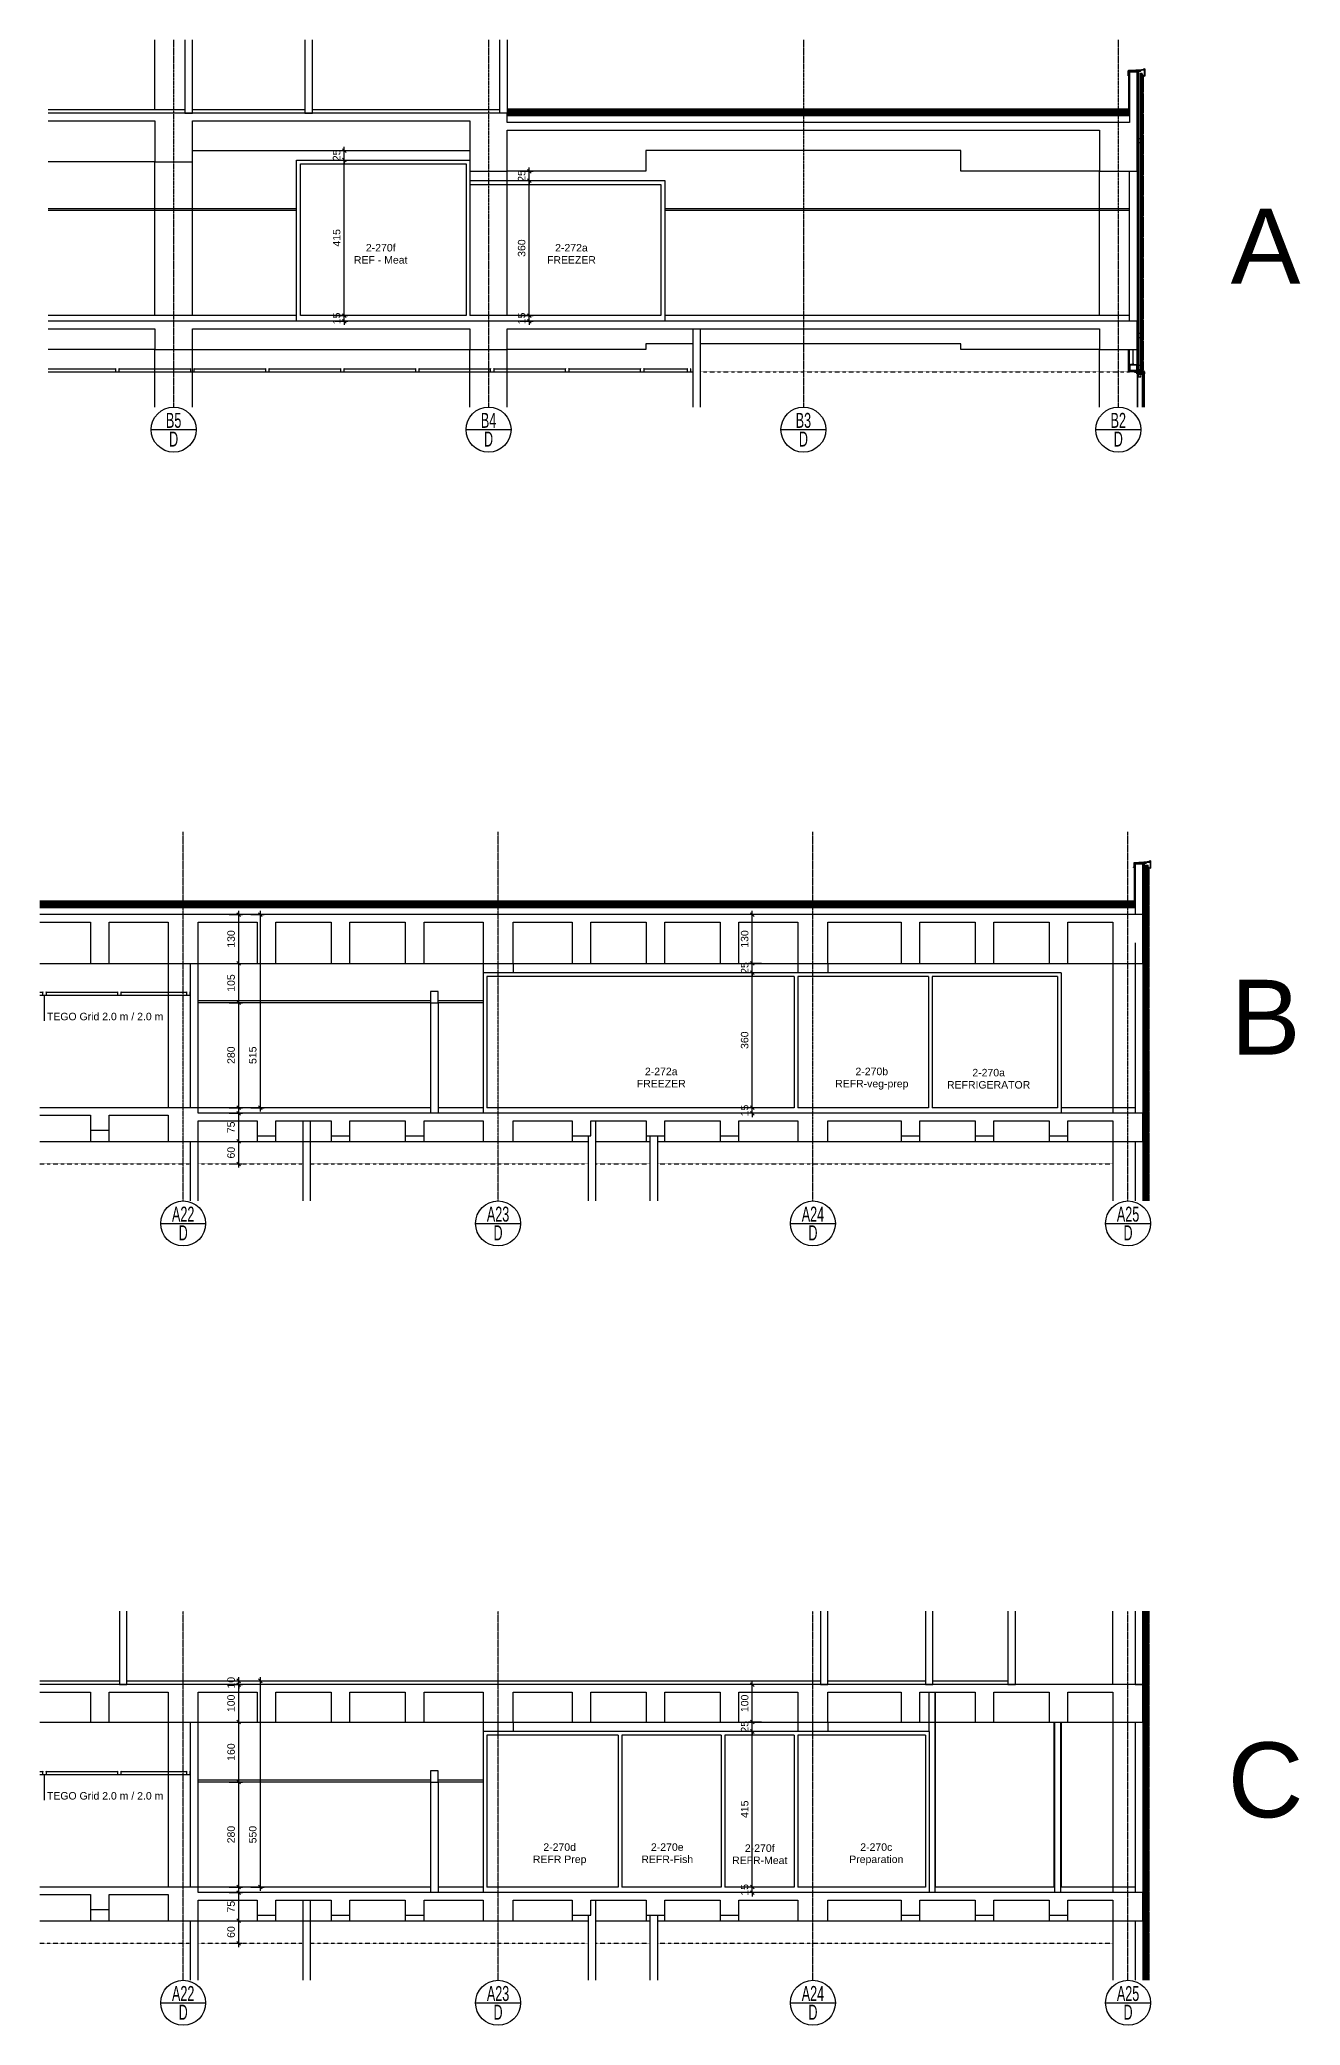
# Model space of a CAD drawing. Header units: centimetres. Extents: x -678439 to 55805, y -426864 to 17948.
# Drawn here: x 52443 to 55805, y 10938 to 16234 of the extents above; entities that cross this region are included whole.
import ezdxf
from ezdxf.enums import TextEntityAlignment as Align

# ---------------------------------------------------------------- set-up
doc = ezdxf.new("R2010")
doc.units = ezdxf.units.CM
doc.header["$LTSCALE"] = 0.01
doc.header["$MEASUREMENT"] = 0
doc.header["$PDMODE"] = 3
for name, pattern in [('$0$CENTER', [50.8, 31.75, -6.35, 6.35, -6.35]), ('HIDDEN', [9.525, 6.35, -3.175]), ('HIDDEN2', [0.1875, 0.125, -0.0625]), ('K5LT_AXLED', [19.5, 15, -1.5, 1.5, -1.5])]:
    doc.linetypes.add(name, pattern=pattern)
doc.layers.get('0').update_dxf_attribs({"lineweight": 0})
doc.layers.get('DefPoints').update_dxf_attribs({"color": 200})
for name, color, linetype in [('$0$V-0_Axis', 8, '$0$CENTER'), ('150714_akslar$0$V-0_Text_Axis_10', 132, 'Continuous'), ('150714_akslar$0$V_DUVAR', 3, 'Continuous'), ('AG-PLASTER', 73, 'Continuous'), ('ALCIPAN', 45, 'Continuous'), ('ALUMINYUM', 144, 'Continuous'), ('AR-02', 152, 'Continuous'), ('AR-Water Isolation', 1, 'HIDDEN2'), ('CAM', 1, 'Continuous'), ('GOR2', 152, 'Continuous'), ('IZ1', 9, 'HIDDEN2'), ('METAL', 122, 'Continuous'), ('SIVA', 151, 'Continuous'), ('TASYUNU', 30, 'Continuous'), ('V-0_Dimension', 1, 'Continuous'), ('V-0_Elevation_015', 103, 'Continuous'), ('V-0_Text_Axis_10', 132, 'Continuous'), ('V-0_Text_Tr', 7, 'Continuous'), ('V-2_Column', 160, 'Continuous'), ('V-2_Wall', 4, 'Continuous'), ('V-4_Floor_Cladding', 53, 'Continuous'), ('V_DUVAR', 3, 'Continuous')]:
    doc.layers.add(name, color=color, linetype=linetype)
for name, color, linetype, lineweight in [('AG-Insulation_Heat_Rockwool', 95, 'BATTING', 13), ('AG-Wall', 4, 'Continuous', 20), ('AG-Wall-Cold Room Panel', 1, 'Continuous', 18), ('AI-040', 2, 'Continuous', 20), ('AI-040 @ 250', 2, 'Continuous', 20), ('AI-115', 4, 'Continuous', 20), ('AR-ALUM', 122, 'Continuous', 40), ('AR-HIDDEN', 9, 'HIDDEN', 18), ('kaplama', 30, 'Continuous', 40), ('LIBERTA200', 213, 'Continuous', 18), ('M_2_Steel_Structure', 201, 'Continuous', 20), ('Y-GORUNUS COK INCE', 9, 'Continuous', 5), ('Y-GORUNUS_INCE', 9, 'Continuous', 13)]:
    doc.layers.add(name, color=color, linetype=linetype, lineweight=lineweight)
doc.styles.add('150714_akslar$0$VIVA_200', font='arial.ttf', dxfattribs={"width": 0.6, "height": 40})
doc.styles.add('Arial', font='arial.ttf')
doc.styles.add('VIVA_100', font='arial.ttf', dxfattribs={"height": 20})
doc.styles.add('VIVA_200', font='arial.ttf', dxfattribs={"height": 50})
doc.linetypes.add('BATTING', pattern='A,0.0001,-0.1,[134,ltypeshp.shx,S=0.1,R=0,X=-0.1,Y=0],-0.2,[134,ltypeshp.shx,S=0.1,R=180,X=0.1,Y=0],-0.1', length=0.4001)
doc.dimstyles.new('VIVA_100', dxfattribs={"dimscale": 10, "dimtxt": 25, "dimasz": 1, "dimexe": 1, "dimexo": 1, "dimgap": 1, "dimtad": 1, "dimdec": 0, "dimzin": 3, "dimdsep": 46, "dimtxsty": 'VIVA_100', "dimblk": 'OBLIQUE', "dimcen": 0, "dimdle": 1, "dimclrd": 256, "dimclre": 256, "dimclrt": 256, "dimadec": 1, "dimazin": 0, "dimtfac": 0.75, "dimtdec": 0, "dimtix": 1, "dimtmove": 2, "dimatfit": 2, "dimldrblk": 'DOT', "dimfxlon": 1, "dimfrac": 1, "dimtolj": 1, "dimtzin": 0, "dimlwd": -1, "dimlwe": -1, "dimarcsym": 0})

msp = doc.modelspace()

# ---------------------------------------------------------------- texts
at = {"layer": 'AI-040', "style": 'Arial'}
for s, p in [('A', (55712.8, 15683.5)), ('B', (55712.8, 13626.9)), ('C', (55712.8, 11592.5))]:
    msp.add_text(s, height=200, dxfattribs=at).set_placement(p, align=Align.MIDDLE_CENTER)
at = {"layer": 'V-0_Text_Tr', "style": 'VIVA_100'}
for p in [(52462, 13618.8), (52462, 11539.9)]:
    msp.add_text('TEGO Grid 2.0 m / 2.0 m', height=20, dxfattribs=at).set_placement(p)

# ---------------------------------------------------------------- blocks, each defined once
blk = doc.blocks.new('V_AKS ETIKET')
at = {"layer": 'V-0_Text_Axis_10', "ltscale": 50}
blk.add_line((-60, 60), (60, 60), dxfattribs=at)
blk.add_circle((0, 60), 60, dxfattribs=at)
at = {"layer": 'V-0_Text_Axis_10', "style": 'VIVA_200', "width": 0.6}
for tag, p in [('BLOK', (0, 2.9)), ('AKS', (0, 52.8))]:
    blk.add_attdef(tag, text='', height=40, dxfattribs=at).set_placement(p, align=Align.BOTTOM_CENTER)
blk = doc.blocks.new('VIDA1')
for p, q in [((-7, 3), (-7, 4)), ((7, 4), (-7, 4)), ((-7, 0), (-7, 3)), ((7, 3), (-7, 3)), ((-2, 0), (-7, 0)), ((-6, 4), (-6, 4)), ((6, 4), (-6, 4)), ((-3, 8), (-5, 7)), ((-5, 4), (-5, 7)), ((-2, 7), (-3, 8)), ((3, 8), (-3, 8)), ((-2, 7), (-2, 8)), ((-2, 7), (-2, 4)), ((-2, -1), (-2, 3)), ((-2, -2), (-2, 3)), ((-1, -1), (-1, 3)), ((0, -1), (0, 3)), ((0, -1), (0, 3)), ((1, -1), (1, 3)), ((2, 7), (2, 8)), ((2, 7), (3, 8)), ((2, 7), (2, 4)), ((2, -1), (2, 3)), ((2, -2), (2, 3)), ((7, 0), (2, 0)), ((3, 8), (5, 7)), ((5, 4), (5, 7)), ((6, 4), (6, 4)), ((7, 3), (7, 4)), ((7, 0), (7, 3)), ((3, -1), (-3, -3)), ((2, -2), (-3, -3)), ((-3, -3), (-2, -2)), ((3, -3), (-3, -5)), ((2, -4), (-3, -5)), ((-3, -5), (-2, -4)), ((3, -5), (-3, -7)), ((2, -6), (-3, -7)), ((-3, -7), (-2, -6)), ((3, -7), (-3, -9)), ((2, -8), (-3, -9)), ((-3, -9), (-2, -8)), ((3, -9), (-3, -11)), ((2, -10), (-3, -11)), ((-3, -11), (-2, -10)), ((-2, -2), (3, -1)), ((-2, -4), (3, -3)), ((-2, -4), (-2, -3)), ((-2, -6), (3, -5)), ((-2, -6), (-2, -5)), ((-2, -8), (3, -7)), ((-2, -8), (-2, -7)), ((-2, -10), (3, -9)), ((-2, -10), (-2, -9)), ((-2, -15), (-2, -12)), ((0, -16), (-2, -15)), ((-1, -12), (0, -12)), ((0, -16), (-1, -12)), ((2, -15), (0, -12)), ((0, -16), (2, -15)), ((3, -1), (2, -2)), ((2, -3), (2, -2)), ((3, -3), (2, -4)), ((2, -6), (2, -4)), ((3, -5), (2, -6)), ((2, -8), (2, -6)), ((3, -7), (2, -8)), ((2, -10), (2, -8)), ((3, -9), (2, -10)), ((2, -15), (2, -10))]:
    blk.add_line(p, q)
blk = doc.blocks.new('_OBLIQUE')
at = {"color": 0, "linetype": 'ByBlock'}
blk.add_line((-0.5, -0.5), (0.5, 0.5), dxfattribs=at)
blk = doc.blocks.new('*D82')
at = {"layer": 'DefPoints', "color": 0, "transparency": 16777216}
for p in [(52865.4, 11216.6), (52973.5, 11216.6), (52865.4, 11156.6)]:
    blk.add_point(p, dxfattribs=at)
at = {"layer": 'V-0_Dimension', "transparency": 16777216}
for p, q in [((52948.5, 11216.6), (52983.5, 11216.6)), ((52973.5, 11146.6), (52973.5, 11226.6)), ((52948.5, 11156.6), (52983.5, 11156.6))]:
    blk.add_line(p, q, dxfattribs=at)
at = {"layer": 'V-0_Dimension', "transparency": 16777216, "xscale": 10, "yscale": 10, "zscale": 10}
for p, rotation in [((52973.5, 11216.6), 90), ((52973.5, 11156.6), 270)]:
    blk.add_blockref('_OBLIQUE', p, dxfattribs=dict(at, rotation=rotation))
at = {"layer": 'V-0_Dimension', "transparency": 16777216, "insert": (52953.3, 11186.6), "char_height": 20, "attachment_point": 5, "rotation": 90, "style": 'VIVA_100'}
blk.add_mtext('\\A1;60 ', dxfattribs=at)
blk = doc.blocks.new('_DOT')
blk.add_line((-0.5, 0), (-1, 0))
at = {"const_width": 0.5}
blk.add_lwpolyline([(-0.25, 0, 1), (0.25, 0, 1)], format="xyb", close=True, dxfattribs=at)
blk = doc.blocks.new('*D83')
at = {"layer": 'DefPoints', "color": 0, "transparency": 16777216}
for p in [(52865.4, 11291.6), (52973.5, 11291.6), (52865.4, 11216.6)]:
    blk.add_point(p, dxfattribs=at)
at = {"layer": 'V-0_Dimension', "transparency": 16777216}
for p, q in [((52948.5, 11291.6), (52983.5, 11291.6)), ((52973.5, 11206.6), (52973.5, 11301.6)), ((52948.5, 11216.6), (52983.5, 11216.6))]:
    blk.add_line(p, q, dxfattribs=at)
at = {"layer": 'V-0_Dimension', "transparency": 16777216, "xscale": 10, "yscale": 10, "zscale": 10}
for p, rotation in [((52973.5, 11291.6), 90), ((52973.5, 11216.6), 270)]:
    blk.add_blockref('_OBLIQUE', p, dxfattribs=dict(at, rotation=rotation))
at = {"layer": 'V-0_Dimension', "transparency": 16777216, "insert": (52953.3, 11254.1), "char_height": 20, "attachment_point": 5, "rotation": 90, "style": 'VIVA_100'}
blk.add_mtext('\\A1;75 ', dxfattribs=at)
blk = doc.blocks.new('*D84')
at = {"layer": 'DefPoints', "color": 0, "transparency": 16777216}
for p in [(52865.4, 11746.6), (52973.5, 11746.6), (52865.4, 11586.6)]:
    blk.add_point(p, dxfattribs=at)
at = {"layer": 'V-0_Dimension', "transparency": 16777216}
for p, q in [((52948.5, 11746.6), (52983.5, 11746.6)), ((52973.5, 11576.6), (52973.5, 11756.6)), ((52948.5, 11586.6), (52983.5, 11586.6))]:
    blk.add_line(p, q, dxfattribs=at)
at = {"layer": 'V-0_Dimension', "transparency": 16777216, "xscale": 10, "yscale": 10, "zscale": 10}
for p, rotation in [((52973.5, 11746.6), 90), ((52973.5, 11586.6), 270)]:
    blk.add_blockref('_OBLIQUE', p, dxfattribs=dict(at, rotation=rotation))
at = {"layer": 'V-0_Dimension', "transparency": 16777216, "insert": (52953.3, 11666.6), "char_height": 20, "attachment_point": 5, "rotation": 90, "style": 'VIVA_100'}
blk.add_mtext('\\A1;160 ', dxfattribs=at)
blk = doc.blocks.new('*D85')
at = {"layer": 'DefPoints', "color": 0, "transparency": 16777216}
for p in [(52825.4, 11846.6), (52973.5, 11846.6), (52865.4, 11746.6)]:
    blk.add_point(p, dxfattribs=at)
at = {"layer": 'V-0_Dimension', "transparency": 16777216}
for p, q in [((52948.5, 11846.6), (52983.5, 11846.6)), ((52973.5, 11736.6), (52973.5, 11856.6)), ((52948.5, 11746.6), (52983.5, 11746.6))]:
    blk.add_line(p, q, dxfattribs=at)
at = {"layer": 'V-0_Dimension', "transparency": 16777216, "xscale": 10, "yscale": 10, "zscale": 10}
for p, rotation in [((52973.5, 11846.6), 90), ((52973.5, 11746.6), 270)]:
    blk.add_blockref('_OBLIQUE', p, dxfattribs=dict(at, rotation=rotation))
at = {"layer": 'V-0_Dimension', "transparency": 16777216, "insert": (52953.3, 11796.6), "char_height": 20, "attachment_point": 5, "rotation": 90, "style": 'VIVA_100'}
blk.add_mtext('\\A1;100 ', dxfattribs=at)
blk = doc.blocks.new('*D86')
at = {"layer": 'DefPoints', "color": 0, "transparency": 16777216}
for p in [(52825.4, 11856.6), (52825.4, 11846.6), (52973.5, 11856.6)]:
    blk.add_point(p, dxfattribs=at)
at = {"layer": 'V-0_Dimension', "transparency": 16777216}
for p, q in [((52973.5, 11856.6), (52973.5, 11866.6)), ((52948.5, 11856.6), (52983.5, 11856.6)), ((52948.5, 11846.6), (52983.5, 11846.6)), ((52973.5, 11846.6), (52973.5, 11856.6)), ((52973.5, 11846.6), (52973.5, 11836.6))]:
    blk.add_line(p, q, dxfattribs=at)
at = {"layer": 'V-0_Dimension', "transparency": 16777216, "xscale": 10, "yscale": 10, "zscale": 10}
for p, rotation in [((52973.5, 11856.6), 270), ((52973.5, 11846.6), 90)]:
    blk.add_blockref('_OBLIQUE', p, dxfattribs=dict(at, rotation=rotation))
at = {"layer": 'V-0_Dimension', "transparency": 16777216, "insert": (52953.3, 11851.6), "char_height": 20, "attachment_point": 5, "rotation": 90, "style": 'VIVA_100'}
blk.add_mtext('\\A1;10 ', dxfattribs=at)
blk = doc.blocks.new('*D80')
at = {"layer": 'DefPoints', "color": 0, "transparency": 16777216}
for p in [(52865.4, 11586.6), (52973.5, 11586.6), (52865.4, 11306.6)]:
    blk.add_point(p, dxfattribs=at)
at = {"layer": 'V-0_Dimension', "transparency": 16777216}
for p, q in [((52948.5, 11586.6), (52983.5, 11586.6)), ((52973.5, 11296.6), (52973.5, 11596.6)), ((52948.5, 11306.6), (52983.5, 11306.6))]:
    blk.add_line(p, q, dxfattribs=at)
at = {"layer": 'V-0_Dimension', "transparency": 16777216, "xscale": 10, "yscale": 10, "zscale": 10}
for p, rotation in [((52973.5, 11586.6), 90), ((52973.5, 11306.6), 270)]:
    blk.add_blockref('_OBLIQUE', p, dxfattribs=dict(at, rotation=rotation))
at = {"layer": 'V-0_Dimension', "transparency": 16777216, "insert": (52953.3, 11446.6), "char_height": 20, "attachment_point": 5, "rotation": 90, "style": 'VIVA_100'}
blk.add_mtext('\\A1;280 ', dxfattribs=at)
blk = doc.blocks.new('*D81')
at = {"layer": 'DefPoints', "color": 0, "transparency": 16777216}
for p in [(52825.4, 11856.6), (53031.3, 11856.6), (52865.4, 11306.6)]:
    blk.add_point(p, dxfattribs=at)
at = {"layer": 'V-0_Dimension', "transparency": 16777216}
for p, q in [((53031.3, 11296.6), (53031.3, 11866.6)), ((53006.3, 11856.6), (53041.3, 11856.6)), ((53006.3, 11306.6), (53041.3, 11306.6))]:
    blk.add_line(p, q, dxfattribs=at)
at = {"layer": 'V-0_Dimension', "transparency": 16777216, "xscale": 10, "yscale": 10, "zscale": 10}
for p, rotation in [((53031.3, 11856.6), 90), ((53031.3, 11306.6), 270)]:
    blk.add_blockref('_OBLIQUE', p, dxfattribs=dict(at, rotation=rotation))
at = {"layer": 'V-0_Dimension', "transparency": 16777216, "insert": (53011.1, 11446.5), "char_height": 20, "attachment_point": 5, "rotation": 90, "style": 'VIVA_100'}
blk.add_mtext('\\A1;550 ', dxfattribs=at)
blk = doc.blocks.new('*D87')
at = {"layer": 'DefPoints', "color": 0, "transparency": 16777216}
for p in [(54343.6, 11721.6), (54455.4, 11721.6), (54505.4, 11306.6)]:
    blk.add_point(p, dxfattribs=at)
at = {"layer": 'V-0_Text_Tr', "transparency": 16777216}
for p, q in [((54368.6, 11721.6), (54333.6, 11721.6)), ((54343.6, 11296.6), (54343.6, 11731.6)), ((54368.6, 11306.6), (54333.6, 11306.6))]:
    blk.add_line(p, q, dxfattribs=at)
at = {"layer": 'V-0_Text_Tr', "transparency": 16777216, "xscale": 10, "yscale": 10, "zscale": 10}
for p, rotation in [((54343.6, 11721.6), 90), ((54343.6, 11306.6), 270)]:
    blk.add_blockref('_OBLIQUE', p, dxfattribs=dict(at, rotation=rotation))
at = {"layer": 'V-0_Text_Tr', "transparency": 16777216, "insert": (54323.4, 11514.1), "char_height": 20, "attachment_point": 5, "rotation": 90, "style": 'VIVA_100'}
blk.add_mtext('\\A1;415 ', dxfattribs=at)
blk = doc.blocks.new('*D88')
at = {"layer": 'DefPoints', "color": 0, "transparency": 16777216}
for p in [(54343.6, 11846.6), (54505.4, 11846.6), (54465.4, 11746.6)]:
    blk.add_point(p, dxfattribs=at)
at = {"layer": 'V-0_Text_Tr', "transparency": 16777216}
for p, q in [((54368.6, 11846.6), (54333.6, 11846.6)), ((54343.6, 11736.6), (54343.6, 11856.6)), ((54368.6, 11746.6), (54333.6, 11746.6))]:
    blk.add_line(p, q, dxfattribs=at)
at = {"layer": 'V-0_Text_Tr', "transparency": 16777216, "xscale": 10, "yscale": 10, "zscale": 10}
for p, rotation in [((54343.6, 11846.6), 90), ((54343.6, 11746.6), 270)]:
    blk.add_blockref('_OBLIQUE', p, dxfattribs=dict(at, rotation=rotation))
at = {"layer": 'V-0_Text_Tr', "transparency": 16777216, "insert": (54323.4, 11796.6), "char_height": 20, "attachment_point": 5, "rotation": 90, "style": 'VIVA_100'}
blk.add_mtext('\\A1;100 ', dxfattribs=at)
blk = doc.blocks.new('*D89')
at = {"layer": 'DefPoints', "color": 0, "transparency": 16777216}
for p in [(54343.6, 11306.6), (54505.4, 11306.6), (54505.4, 11291.6)]:
    blk.add_point(p, dxfattribs=at)
at = {"layer": 'V-0_Text_Tr', "transparency": 16777216}
for p, q in [((54368.6, 11306.6), (54333.6, 11306.6)), ((54368.6, 11291.6), (54333.6, 11291.6)), ((54343.6, 11306.6), (54343.6, 11316.6)), ((54343.6, 11291.6), (54343.6, 11306.6)), ((54343.6, 11291.6), (54343.6, 11281.6))]:
    blk.add_line(p, q, dxfattribs=at)
at = {"layer": 'V-0_Text_Tr', "transparency": 16777216, "xscale": 10, "yscale": 10, "zscale": 10}
for p, rotation in [((54343.6, 11306.6), 270), ((54343.6, 11291.6), 90)]:
    blk.add_blockref('_OBLIQUE', p, dxfattribs=dict(at, rotation=rotation))
at = {"layer": 'V-0_Text_Tr', "transparency": 16777216, "insert": (54323.4, 11299.1), "char_height": 20, "attachment_point": 5, "rotation": 90, "style": 'VIVA_100'}
blk.add_mtext('\\A1;15 ', dxfattribs=at)
blk = doc.blocks.new('4.8YSB')
at = {"color": 9}
for p, q in [((-1109, -322), (-1106, -322)), ((-1109, -322), (-1109, -323)), ((-1102, -276), (-1107, -277)), ((-1107, -277), (-1103, -276)), ((-1107, -277), (-1106, -277)), ((-1107, -279), (-1103, -278)), ((-1102, -278), (-1107, -279)), ((-1107, -279), (-1106, -279)), ((-1102, -280), (-1107, -281)), ((-1107, -281), (-1103, -280)), ((-1107, -281), (-1106, -281)), ((-1102, -282), (-1107, -283)), ((-1107, -283), (-1103, -282)), ((-1107, -283), (-1106, -283)), ((-1102, -284), (-1107, -285)), ((-1107, -285), (-1103, -284)), ((-1107, -285), (-1103, -284)), ((-1102, -284), (-1107, -285)), ((-1107, -285), (-1106, -285)), ((-1107, -285), (-1106, -285)), ((-1102, -286), (-1107, -287)), ((-1107, -287), (-1103, -286)), ((-1102, -286), (-1107, -287)), ((-1107, -287), (-1103, -286)), ((-1107, -287), (-1106, -287)), ((-1107, -287), (-1106, -287)), ((-1107, -289), (-1103, -288)), ((-1102, -288), (-1107, -289)), ((-1107, -289), (-1106, -289)), ((-1102, -290), (-1107, -291)), ((-1107, -291), (-1103, -290)), ((-1107, -291), (-1106, -291)), ((-1102, -292), (-1107, -293)), ((-1107, -293), (-1103, -292)), ((-1107, -293), (-1106, -293)), ((-1102, -294), (-1107, -295)), ((-1107, -295), (-1103, -294)), ((-1107, -295), (-1106, -295)), ((-1107, -297), (-1103, -296)), ((-1102, -296), (-1107, -297)), ((-1107, -297), (-1106, -297)), ((-1102, -298), (-1107, -299)), ((-1107, -299), (-1103, -298)), ((-1107, -299), (-1106, -299)), ((-1102, -300), (-1107, -301)), ((-1107, -301), (-1103, -300)), ((-1107, -301), (-1106, -301)), ((-1102, -302), (-1107, -303)), ((-1107, -303), (-1103, -302)), ((-1107, -303), (-1106, -303)), ((-1107, -305), (-1103, -304)), ((-1102, -304), (-1107, -305)), ((-1107, -305), (-1106, -305)), ((-1102, -306), (-1107, -307)), ((-1107, -307), (-1103, -306)), ((-1107, -307), (-1106, -307)), ((-1102, -308), (-1107, -309)), ((-1107, -309), (-1103, -308)), ((-1107, -309), (-1106, -309)), ((-1102, -310), (-1107, -311)), ((-1107, -311), (-1103, -310)), ((-1107, -311), (-1106, -311)), ((-1107, -313), (-1103, -312)), ((-1102, -312), (-1107, -313)), ((-1107, -313), (-1106, -313)), ((-1102, -314), (-1107, -315)), ((-1107, -315), (-1103, -314)), ((-1107, -315), (-1106, -315)), ((-1102, -316), (-1107, -317)), ((-1107, -317), (-1103, -316)), ((-1107, -317), (-1106, -317)), ((-1105, -325), (-1107, -325)), ((-1106, -275), (-1104, -274)), ((-1103, -274), (-1106, -275)), ((-1106, -275), (-1105, -275)), ((-1106, -277), (-1105, -275)), ((-1106, -279), (-1106, -277)), ((-1106, -281), (-1106, -279)), ((-1106, -283), (-1106, -281)), ((-1106, -285), (-1106, -283)), ((-1106, -285), (-1106, -283)), ((-1106, -287), (-1106, -285)), ((-1106, -287), (-1106, -285)), ((-1106, -289), (-1106, -287)), ((-1106, -291), (-1106, -289)), ((-1106, -293), (-1106, -291)), ((-1106, -295), (-1106, -293)), ((-1106, -297), (-1106, -295)), ((-1106, -299), (-1106, -297)), ((-1106, -301), (-1106, -299)), ((-1106, -303), (-1106, -301)), ((-1106, -305), (-1106, -303)), ((-1106, -307), (-1106, -305)), ((-1106, -309), (-1106, -307)), ((-1106, -309), (-1102, -308)), ((-1106, -311), (-1106, -309)), ((-1106, -311), (-1102, -310)), ((-1106, -313), (-1106, -311)), ((-1106, -313), (-1102, -312)), ((-1106, -315), (-1106, -313)), ((-1106, -315), (-1102, -314)), ((-1106, -315), (-1106, -317)), ((-1106, -317), (-1102, -316)), ((-1106, -317), (-1106, -320)), ((-1106, -321), (-1106, -320)), ((-1102, -322), (-1106, -322)), ((-1105, -274), (-1104, -273)), ((-1105, -275), (-1103, -274)), ((-1105, -325), (-1105, -323)), ((-1104, -323), (-1105, -323)), ((-1104, -273), (-1104, -274)), ((-1103, -274), (-1104, -274)), ((-1104, -325), (-1104, -323)), ((-1101, -325), (-1104, -325)), ((-1103, -274), (-1103, -276)), ((-1103, -278), (-1103, -276)), ((-1102, -276), (-1103, -276)), ((-1102, -278), (-1103, -278)), ((-1103, -280), (-1103, -278)), ((-1103, -282), (-1103, -280)), ((-1102, -280), (-1103, -280)), ((-1103, -284), (-1103, -282)), ((-1102, -282), (-1103, -282)), ((-1103, -286), (-1103, -284)), ((-1102, -284), (-1103, -284)), ((-1102, -284), (-1103, -284)), ((-1103, -286), (-1103, -284)), ((-1103, -288), (-1103, -286)), ((-1102, -286), (-1103, -286)), ((-1102, -286), (-1103, -286)), ((-1103, -288), (-1103, -286)), ((-1102, -288), (-1103, -288)), ((-1103, -290), (-1103, -288)), ((-1102, -290), (-1103, -290)), ((-1103, -292), (-1103, -290)), ((-1103, -294), (-1103, -292)), ((-1102, -292), (-1103, -292)), ((-1103, -296), (-1103, -294)), ((-1102, -294), (-1103, -294)), ((-1102, -296), (-1103, -296)), ((-1103, -298), (-1103, -296)), ((-1102, -298), (-1103, -298)), ((-1103, -300), (-1103, -298)), ((-1103, -302), (-1103, -300)), ((-1102, -300), (-1103, -300)), ((-1103, -304), (-1103, -302)), ((-1102, -302), (-1103, -302)), ((-1102, -304), (-1103, -304)), ((-1103, -306), (-1103, -304)), ((-1102, -306), (-1103, -306)), ((-1103, -308), (-1103, -306)), ((-1103, -310), (-1103, -308)), ((-1102, -308), (-1103, -308)), ((-1103, -312), (-1103, -310)), ((-1102, -310), (-1103, -310)), ((-1102, -312), (-1103, -312)), ((-1103, -314), (-1103, -312)), ((-1102, -314), (-1103, -314)), ((-1103, -316), (-1103, -314)), ((-1103, -321), (-1103, -316)), ((-1102, -316), (-1103, -316)), ((-1102, -322), (-1099, -322)), ((-1099, -322), (-1100, -323))]:
    blk.add_line(p, q, dxfattribs=at)
for points in [[(-1106, -277), (-1102, -276)], [(-1106, -279), (-1102, -278)], [(-1106, -281), (-1102, -280)], [(-1106, -283), (-1102, -282)], [(-1106, -285), (-1102, -284)], [(-1106, -285), (-1102, -284)], [(-1106, -287), (-1102, -286)], [(-1106, -287), (-1102, -286)], [(-1106, -289), (-1102, -288)], [(-1106, -291), (-1102, -290)], [(-1106, -293), (-1102, -292)], [(-1106, -295), (-1102, -294)], [(-1106, -297), (-1102, -296)], [(-1106, -299), (-1102, -298)], [(-1106, -301), (-1102, -300)], [(-1106, -303), (-1102, -302)], [(-1106, -305), (-1102, -304)], [(-1106, -307), (-1102, -306)]]:
    blk.add_lwpolyline(points, dxfattribs=at)
for centre, radius, start, end in [((-1107, -323), 1.6, 185, 270), ((-1106, -321), 0.5, 270, 0), ((-1102, -321), 0.5, 180, 270), ((-1101, -323), 1.6, 270, 355)]:
    blk.add_arc(centre, radius, start, end, dxfattribs=at)
blk = doc.blocks.new('150714_akslar$0$V_AKS ETIKET')
at = {"layer": '150714_akslar$0$V-0_Text_Axis_10', "ltscale": 50}
blk.add_line((-60, 60), (60, 60), dxfattribs=at)
blk.add_circle((0, 60), 60, dxfattribs=at)
at = {"layer": '150714_akslar$0$V-0_Text_Axis_10', "style": '150714_akslar$0$VIVA_200', "width": 0.6}
for tag, p in [('BLOK', (0, 2.9)), ('AKS', (0, 52.8))]:
    blk.add_attdef(tag, text='', height=40, dxfattribs=at).set_placement(p, align=Align.BOTTOM_CENTER)
blk = doc.blocks.new('*U93')
at = {"style": 'Arial'}
for tag, p in [('NO', (1.68, 0.8)), ('MAHAL', (1.68, -1.8)), ('ALAN', (1.68, -4.4))]:
    blk.add_attdef(tag, text='', height=1.6, dxfattribs=at).set_placement(p, align=Align.MIDDLE_CENTER)
blk = doc.blocks.new('*D322')
at = {"layer": 'DefPoints', "color": 0, "transparency": 16777216}
for p in [(54343.6, 11746.6), (54455.4, 11721.6), (54465.4, 11746.6)]:
    blk.add_point(p, dxfattribs=at)
at = {"layer": 'V-0_Text_Tr', "transparency": 16777216}
for p, q in [((54368.6, 11746.6), (54333.6, 11746.6)), ((54368.6, 11721.6), (54333.6, 11721.6)), ((54343.6, 11746.6), (54343.6, 11756.6)), ((54343.6, 11721.6), (54343.6, 11746.6)), ((54343.6, 11721.6), (54343.6, 11711.6))]:
    blk.add_line(p, q, dxfattribs=at)
at = {"layer": 'V-0_Text_Tr', "transparency": 16777216, "xscale": 10, "yscale": 10, "zscale": 10}
for p, rotation in [((54343.6, 11746.6), 270), ((54343.6, 11721.6), 90)]:
    blk.add_blockref('_OBLIQUE', p, dxfattribs=dict(at, rotation=rotation))
at = {"layer": 'V-0_Text_Tr', "transparency": 16777216, "insert": (54323.4, 11734.1), "char_height": 20, "attachment_point": 5, "rotation": 90, "style": 'VIVA_100'}
blk.add_mtext('\\A1;25 ', dxfattribs=at)
blk = doc.blocks.new('*D323')
at = {"layer": 'DefPoints', "color": 0, "transparency": 16777216}
for p in [(53128, 15483.5), (53138, 15498.5), (53255, 15498.5)]:
    blk.add_point(p, dxfattribs=at)
at = {"layer": 'V-0_Text_Tr', "transparency": 16777216}
for p, q in [((53230, 15498.5), (53265, 15498.5)), ((53230, 15483.5), (53265, 15483.5)), ((53255, 15498.5), (53255, 15508.5)), ((53255, 15483.5), (53255, 15498.5)), ((53255, 15483.5), (53255, 15473.5))]:
    blk.add_line(p, q, dxfattribs=at)
at = {"layer": 'V-0_Text_Tr', "transparency": 16777216, "xscale": 10, "yscale": 10, "zscale": 10}
for p, rotation in [((53255, 15498.5), 270), ((53255, 15483.5), 90)]:
    blk.add_blockref('_OBLIQUE', p, dxfattribs=dict(at, rotation=rotation))
at = {"layer": 'V-0_Text_Tr', "transparency": 16777216, "insert": (53234.8, 15491), "char_height": 20, "attachment_point": 5, "rotation": 90, "style": 'VIVA_100'}
blk.add_mtext('\\A1;15 ', dxfattribs=at)
blk = doc.blocks.new('*D324')
at = {"layer": 'DefPoints', "color": 0, "transparency": 16777216}
for p in [(53138, 15913.5), (53255, 15913.5), (53138, 15498.5)]:
    blk.add_point(p, dxfattribs=at)
at = {"layer": 'V-0_Text_Tr', "transparency": 16777216}
for p, q in [((53230, 15913.5), (53265, 15913.5)), ((53255, 15488.5), (53255, 15923.5)), ((53230, 15498.5), (53265, 15498.5))]:
    blk.add_line(p, q, dxfattribs=at)
at = {"layer": 'V-0_Text_Tr', "transparency": 16777216, "xscale": 10, "yscale": 10, "zscale": 10}
for p, rotation in [((53255, 15913.5), 90), ((53255, 15498.5), 270)]:
    blk.add_blockref('_OBLIQUE', p, dxfattribs=dict(at, rotation=rotation))
at = {"layer": 'V-0_Text_Tr', "transparency": 16777216, "insert": (53234.8, 15706), "char_height": 20, "attachment_point": 5, "rotation": 90, "style": 'VIVA_100'}
blk.add_mtext('\\A1;415 ', dxfattribs=at)
blk = doc.blocks.new('*D325')
at = {"layer": 'DefPoints', "color": 0, "transparency": 16777216}
for p in [(53640, 15483.5), (53690, 15498.5), (53748.7, 15498.5)]:
    blk.add_point(p, dxfattribs=at)
at = {"layer": 'V-0_Text_Tr', "transparency": 16777216}
for p, q in [((53723.7, 15498.5), (53758.7, 15498.5)), ((53723.7, 15483.5), (53758.7, 15483.5)), ((53748.7, 15498.5), (53748.7, 15508.5)), ((53748.7, 15483.5), (53748.7, 15498.5)), ((53748.7, 15483.5), (53748.7, 15473.5))]:
    blk.add_line(p, q, dxfattribs=at)
at = {"layer": 'V-0_Text_Tr', "transparency": 16777216, "xscale": 10, "yscale": 10, "zscale": 10}
for p, rotation in [((53748.7, 15498.5), 270), ((53748.7, 15483.5), 90)]:
    blk.add_blockref('_OBLIQUE', p, dxfattribs=dict(at, rotation=rotation))
at = {"layer": 'V-0_Text_Tr', "transparency": 16777216, "insert": (53728.4, 15491), "char_height": 20, "attachment_point": 5, "rotation": 90, "style": 'VIVA_100'}
blk.add_mtext('\\A1;15 ', dxfattribs=at)
blk = doc.blocks.new('*D326')
at = {"layer": 'DefPoints', "color": 0, "transparency": 16777216}
for p in [(53690, 15858.5), (53748.7, 15858.5), (53690, 15498.5)]:
    blk.add_point(p, dxfattribs=at)
at = {"layer": 'V-0_Text_Tr', "transparency": 16777216}
for p, q in [((53723.7, 15858.5), (53758.7, 15858.5)), ((53748.7, 15488.5), (53748.7, 15868.5)), ((53723.7, 15498.5), (53758.7, 15498.5))]:
    blk.add_line(p, q, dxfattribs=at)
at = {"layer": 'V-0_Text_Tr', "transparency": 16777216, "xscale": 10, "yscale": 10, "zscale": 10}
for p, rotation in [((53748.7, 15858.5), 90), ((53748.7, 15498.5), 270)]:
    blk.add_blockref('_OBLIQUE', p, dxfattribs=dict(at, rotation=rotation))
at = {"layer": 'V-0_Text_Tr', "transparency": 16777216, "insert": (53728.4, 15678.5), "char_height": 20, "attachment_point": 5, "rotation": 90, "style": 'VIVA_100'}
blk.add_mtext('\\A1;360 ', dxfattribs=at)
blk = doc.blocks.new('*D327')
at = {"layer": 'DefPoints', "color": 0, "transparency": 16777216}
for p in [(53690, 15883.5), (53690, 15858.5), (53748.7, 15883.5)]:
    blk.add_point(p, dxfattribs=at)
at = {"layer": 'V-0_Text_Tr', "transparency": 16777216}
for p, q in [((53748.7, 15883.5), (53748.7, 15893.5)), ((53723.7, 15883.5), (53758.7, 15883.5)), ((53723.7, 15858.5), (53758.7, 15858.5)), ((53748.7, 15858.5), (53748.7, 15883.5)), ((53748.7, 15858.5), (53748.7, 15848.5))]:
    blk.add_line(p, q, dxfattribs=at)
at = {"layer": 'V-0_Text_Tr', "transparency": 16777216, "xscale": 10, "yscale": 10, "zscale": 10}
for p, rotation in [((53748.7, 15883.5), 270), ((53748.7, 15858.5), 90)]:
    blk.add_blockref('_OBLIQUE', p, dxfattribs=dict(at, rotation=rotation))
at = {"layer": 'V-0_Text_Tr', "transparency": 16777216, "insert": (53728.4, 15871), "char_height": 20, "attachment_point": 5, "rotation": 90, "style": 'VIVA_100'}
blk.add_mtext('\\A1;25 ', dxfattribs=at)
blk = doc.blocks.new('*D331')
at = {"layer": 'DefPoints', "color": 0, "transparency": 16777216}
for p in [(52865.4, 13295.6), (52973.5, 13295.6), (52865.4, 13235.6)]:
    blk.add_point(p, dxfattribs=at)
at = {"layer": 'V-0_Dimension', "transparency": 16777216}
for p, q in [((52948.5, 13295.6), (52983.5, 13295.6)), ((52973.5, 13225.6), (52973.5, 13305.6)), ((52948.5, 13235.6), (52983.5, 13235.6))]:
    blk.add_line(p, q, dxfattribs=at)
at = {"layer": 'V-0_Dimension', "transparency": 16777216, "xscale": 10, "yscale": 10, "zscale": 10}
for p, rotation in [((52973.5, 13295.6), 90), ((52973.5, 13235.6), 270)]:
    blk.add_blockref('_OBLIQUE', p, dxfattribs=dict(at, rotation=rotation))
at = {"layer": 'V-0_Dimension', "transparency": 16777216, "insert": (52953.3, 13265.6), "char_height": 20, "attachment_point": 5, "rotation": 90, "style": 'VIVA_100'}
blk.add_mtext('\\A1;60 ', dxfattribs=at)
blk = doc.blocks.new('*D332')
at = {"layer": 'DefPoints', "color": 0, "transparency": 16777216}
for p in [(52865.4, 13370.6), (52973.5, 13370.6), (52865.4, 13295.6)]:
    blk.add_point(p, dxfattribs=at)
at = {"layer": 'V-0_Dimension', "transparency": 16777216}
for p, q in [((52948.5, 13370.6), (52983.5, 13370.6)), ((52973.5, 13285.6), (52973.5, 13380.6)), ((52948.5, 13295.6), (52983.5, 13295.6))]:
    blk.add_line(p, q, dxfattribs=at)
at = {"layer": 'V-0_Dimension', "transparency": 16777216, "xscale": 10, "yscale": 10, "zscale": 10}
for p, rotation in [((52973.5, 13370.6), 90), ((52973.5, 13295.6), 270)]:
    blk.add_blockref('_OBLIQUE', p, dxfattribs=dict(at, rotation=rotation))
at = {"layer": 'V-0_Dimension', "transparency": 16777216, "insert": (52953.3, 13333.1), "char_height": 20, "attachment_point": 5, "rotation": 90, "style": 'VIVA_100'}
blk.add_mtext('\\A1;75 ', dxfattribs=at)
blk = doc.blocks.new('*D333')
at = {"layer": 'DefPoints', "color": 0, "transparency": 16777216}
for p in [(52865.4, 13770.6), (52973.5, 13770.6), (52865.4, 13665.6)]:
    blk.add_point(p, dxfattribs=at)
at = {"layer": 'V-0_Dimension', "transparency": 16777216}
for p, q in [((52973.5, 13655.6), (52973.5, 13780.6)), ((52948.5, 13770.6), (52983.5, 13770.6)), ((52948.5, 13665.6), (52983.5, 13665.6))]:
    blk.add_line(p, q, dxfattribs=at)
at = {"layer": 'V-0_Dimension', "transparency": 16777216, "xscale": 10, "yscale": 10, "zscale": 10}
for p, rotation in [((52973.5, 13770.6), 90), ((52973.5, 13665.6), 270)]:
    blk.add_blockref('_OBLIQUE', p, dxfattribs=dict(at, rotation=rotation))
at = {"layer": 'V-0_Dimension', "transparency": 16777216, "insert": (52953.3, 13718.1), "char_height": 20, "attachment_point": 5, "rotation": 90, "style": 'VIVA_100'}
blk.add_mtext('\\A1;105 ', dxfattribs=at)
blk = doc.blocks.new('*D334')
at = {"layer": 'DefPoints', "color": 0, "transparency": 16777216}
for p in [(52825.4, 13900.6), (52973.5, 13900.6), (52865.4, 13770.6)]:
    blk.add_point(p, dxfattribs=at)
at = {"layer": 'V-0_Dimension', "transparency": 16777216}
for p, q in [((52948.5, 13900.6), (52983.5, 13900.6)), ((52973.5, 13760.6), (52973.5, 13910.6)), ((52948.5, 13770.6), (52983.5, 13770.6))]:
    blk.add_line(p, q, dxfattribs=at)
at = {"layer": 'V-0_Dimension', "transparency": 16777216, "xscale": 10, "yscale": 10, "zscale": 10}
for p, rotation in [((52973.5, 13900.6), 90), ((52973.5, 13770.6), 270)]:
    blk.add_blockref('_OBLIQUE', p, dxfattribs=dict(at, rotation=rotation))
at = {"layer": 'V-0_Dimension', "transparency": 16777216, "insert": (52953.3, 13835.6), "char_height": 20, "attachment_point": 5, "rotation": 90, "style": 'VIVA_100'}
blk.add_mtext('\\A1;130 ', dxfattribs=at)
blk = doc.blocks.new('*D328')
at = {"layer": 'DefPoints', "color": 0, "transparency": 16777216}
for p in [(52865.4, 13665.6), (52973.5, 13665.6), (52865.4, 13385.6)]:
    blk.add_point(p, dxfattribs=at)
at = {"layer": 'V-0_Dimension', "transparency": 16777216}
for p, q in [((52948.5, 13665.6), (52983.5, 13665.6)), ((52973.5, 13375.6), (52973.5, 13675.6)), ((52948.5, 13385.6), (52983.5, 13385.6))]:
    blk.add_line(p, q, dxfattribs=at)
at = {"layer": 'V-0_Dimension', "transparency": 16777216, "xscale": 10, "yscale": 10, "zscale": 10}
for p, rotation in [((52973.5, 13665.6), 90), ((52973.5, 13385.6), 270)]:
    blk.add_blockref('_OBLIQUE', p, dxfattribs=dict(at, rotation=rotation))
at = {"layer": 'V-0_Dimension', "transparency": 16777216, "insert": (52953.3, 13525.6), "char_height": 20, "attachment_point": 5, "rotation": 90, "style": 'VIVA_100'}
blk.add_mtext('\\A1;280 ', dxfattribs=at)
blk = doc.blocks.new('*D335')
at = {"layer": 'DefPoints', "color": 0, "transparency": 16777216}
for p in [(52825.4, 13900.6), (53031.3, 13900.6), (52865.4, 13385.6)]:
    blk.add_point(p, dxfattribs=at)
at = {"layer": 'V-0_Dimension', "transparency": 16777216}
for p, q in [((53006.3, 13900.6), (53041.3, 13900.6)), ((53031.3, 13375.6), (53031.3, 13910.6)), ((53006.3, 13385.6), (53041.3, 13385.6))]:
    blk.add_line(p, q, dxfattribs=at)
at = {"layer": 'V-0_Dimension', "transparency": 16777216, "xscale": 10, "yscale": 10, "zscale": 10}
for p, rotation in [((53031.3, 13900.6), 90), ((53031.3, 13385.6), 270)]:
    blk.add_blockref('_OBLIQUE', p, dxfattribs=dict(at, rotation=rotation))
at = {"layer": 'V-0_Dimension', "transparency": 16777216, "insert": (53011.1, 13525.5), "char_height": 20, "attachment_point": 5, "rotation": 90, "style": 'VIVA_100'}
blk.add_mtext('\\A1;515 ', dxfattribs=at)
blk = doc.blocks.new('*D329')
at = {"layer": 'DefPoints', "color": 0, "transparency": 16777216}
for p in [(54343.6, 13745.6), (54455.4, 13745.6), (54505.4, 13385.6)]:
    blk.add_point(p, dxfattribs=at)
at = {"layer": 'V-0_Text_Tr', "transparency": 16777216}
for p, q in [((54368.6, 13745.6), (54333.6, 13745.6)), ((54343.6, 13375.6), (54343.6, 13755.6)), ((54368.6, 13385.6), (54333.6, 13385.6))]:
    blk.add_line(p, q, dxfattribs=at)
at = {"layer": 'V-0_Text_Tr', "transparency": 16777216, "xscale": 10, "yscale": 10, "zscale": 10}
for p, rotation in [((54343.6, 13745.6), 90), ((54343.6, 13385.6), 270)]:
    blk.add_blockref('_OBLIQUE', p, dxfattribs=dict(at, rotation=rotation))
at = {"layer": 'V-0_Text_Tr', "transparency": 16777216, "insert": (54323.3, 13565.6), "char_height": 20, "attachment_point": 5, "rotation": 90, "style": 'VIVA_100'}
blk.add_mtext('\\A1;360 ', dxfattribs=at)
blk = doc.blocks.new('*D336')
at = {"layer": 'DefPoints', "color": 0, "transparency": 16777216}
for p in [(54343.6, 13900.6), (54505.4, 13900.6), (54465.4, 13770.6)]:
    blk.add_point(p, dxfattribs=at)
at = {"layer": 'V-0_Text_Tr', "transparency": 16777216}
for p, q in [((54368.6, 13900.6), (54333.6, 13900.6)), ((54343.6, 13760.6), (54343.6, 13910.6)), ((54368.6, 13770.6), (54333.6, 13770.6))]:
    blk.add_line(p, q, dxfattribs=at)
at = {"layer": 'V-0_Text_Tr', "transparency": 16777216, "xscale": 10, "yscale": 10, "zscale": 10}
for p, rotation in [((54343.6, 13900.6), 90), ((54343.6, 13770.6), 270)]:
    blk.add_blockref('_OBLIQUE', p, dxfattribs=dict(at, rotation=rotation))
at = {"layer": 'V-0_Text_Tr', "transparency": 16777216, "insert": (54323.3, 13835.6), "char_height": 20, "attachment_point": 5, "rotation": 90, "style": 'VIVA_100'}
blk.add_mtext('\\A1;130 ', dxfattribs=at)
blk = doc.blocks.new('*D337')
at = {"layer": 'DefPoints', "color": 0, "transparency": 16777216}
for p in [(54343.6, 13385.6), (54505.4, 13385.6), (54505.4, 13370.6)]:
    blk.add_point(p, dxfattribs=at)
at = {"layer": 'V-0_Text_Tr', "transparency": 16777216}
for p, q in [((54368.6, 13385.6), (54333.6, 13385.6)), ((54368.6, 13370.6), (54333.6, 13370.6)), ((54343.6, 13385.6), (54343.6, 13395.6)), ((54343.6, 13370.6), (54343.6, 13385.6)), ((54343.6, 13370.6), (54343.6, 13360.6))]:
    blk.add_line(p, q, dxfattribs=at)
at = {"layer": 'V-0_Text_Tr', "transparency": 16777216, "xscale": 10, "yscale": 10, "zscale": 10}
for p, rotation in [((54343.6, 13385.6), 270), ((54343.6, 13370.6), 90)]:
    blk.add_blockref('_OBLIQUE', p, dxfattribs=dict(at, rotation=rotation))
at = {"layer": 'V-0_Text_Tr', "transparency": 16777216, "insert": (54323.4, 13378.1), "char_height": 20, "attachment_point": 5, "rotation": 90, "style": 'VIVA_100'}
blk.add_mtext('\\A1;15 ', dxfattribs=at)
blk = doc.blocks.new('*D330')
at = {"layer": 'DefPoints', "color": 0, "transparency": 16777216}
for p in [(54343.6, 13770.6), (54455.4, 13745.6), (54465.4, 13770.6)]:
    blk.add_point(p, dxfattribs=at)
at = {"layer": 'V-0_Text_Tr', "transparency": 16777216}
for p, q in [((54343.6, 13770.6), (54343.6, 13780.6)), ((54368.6, 13770.6), (54333.6, 13770.6)), ((54368.6, 13745.6), (54333.6, 13745.6)), ((54343.6, 13745.6), (54343.6, 13770.6)), ((54343.6, 13745.6), (54343.6, 13735.6))]:
    blk.add_line(p, q, dxfattribs=at)
at = {"layer": 'V-0_Text_Tr', "transparency": 16777216, "xscale": 10, "yscale": 10, "zscale": 10}
for p, rotation in [((54343.6, 13770.6), 270), ((54343.6, 13745.6), 90)]:
    blk.add_blockref('_OBLIQUE', p, dxfattribs=dict(at, rotation=rotation))
at = {"layer": 'V-0_Text_Tr', "transparency": 16777216, "insert": (54323.4, 13758.1), "char_height": 20, "attachment_point": 5, "rotation": 90, "style": 'VIVA_100'}
blk.add_mtext('\\A1;25 ', dxfattribs=at)
blk = doc.blocks.new('*D338')
at = {"layer": 'DefPoints', "color": 0, "transparency": 16777216}
for p in [(53196.4, 15938.5), (53196.4, 15913.5), (53255, 15938.5)]:
    blk.add_point(p, dxfattribs=at)
at = {"layer": 'V-0_Text_Tr', "transparency": 16777216}
for p, q in [((53255, 15938.5), (53255, 15948.5)), ((53230, 15938.5), (53265, 15938.5)), ((53230, 15913.5), (53265, 15913.5)), ((53255, 15913.5), (53255, 15938.5)), ((53255, 15913.5), (53255, 15903.5))]:
    blk.add_line(p, q, dxfattribs=at)
at = {"layer": 'V-0_Text_Tr', "transparency": 16777216, "xscale": 10, "yscale": 10, "zscale": 10}
for p, rotation in [((53255, 15938.5), 270), ((53255, 15913.5), 90)]:
    blk.add_blockref('_OBLIQUE', p, dxfattribs=dict(at, rotation=rotation))
at = {"layer": 'V-0_Text_Tr', "transparency": 16777216, "insert": (53234.8, 15926), "char_height": 20, "attachment_point": 5, "rotation": 90, "style": 'VIVA_100'}
blk.add_mtext('\\A1;25 ', dxfattribs=at)

# ---------------------------------------------------------------- dimensions: what is measured, and where the dimension line sits
at = {"layer": 'V-0_Dimension'}
for base, p1, p2, picture, middle in [((52973.5, 13900.6), (52865.4, 13770.6), (52825.4, 13900.6), '*D334', (52953.3, 13835.6)), ((52973.5, 13770.6), (52865.4, 13665.6), (52865.4, 13770.6), '*D333', (52953.3, 13718.1)), ((52973.5, 13665.6), (52865.4, 13385.6), (52865.4, 13665.6), '*D328', (52953.3, 13525.6)), ((52973.5, 13370.6), (52865.4, 13295.6), (52865.4, 13370.6), '*D332', (52953.3, 13333.1)), ((52973.5, 13295.6), (52865.4, 13235.6), (52865.4, 13295.6), '*D331', (52953.3, 13265.6)), ((52973.5, 11856.6), (52825.4, 11846.6), (52825.4, 11856.6), '*D86', (52953.3, 11851.6)), ((52973.5, 11846.6), (52865.4, 11746.6), (52825.4, 11846.6), '*D85', (52953.3, 11796.6)), ((52973.5, 11746.6), (52865.4, 11586.6), (52865.4, 11746.6), '*D84', (52953.3, 11666.6)), ((52973.5, 11586.6), (52865.4, 11306.6), (52865.4, 11586.6), '*D80', (52953.3, 11446.6)), ((52973.5, 11291.6), (52865.4, 11216.6), (52865.4, 11291.6), '*D83', (52953.3, 11254.1)), ((52973.5, 11216.6), (52865.4, 11156.6), (52865.4, 11216.6), '*D82', (52953.3, 11186.6))]:
    dim = msp.add_linear_dim(base=base, p1=p1, p2=p2, angle=90, dimstyle='VIVA_100', override={"dimpost": ' '}, dxfattribs=at)
    dim.commit()
    dim.dimension.update_dxf_attribs({"geometry": picture, "text_midpoint": middle})
for base, p1, p2, picture, middle in [((53031.3, 13900.6), (52865.4, 13385.6), (52825.4, 13900.6), '*D335', (53011.1, 13525.5)), ((53031.3, 11856.6), (52865.4, 11306.6), (52825.4, 11856.6), '*D81', (53011.1, 11446.5))]:
    dim = msp.add_linear_dim(base=base, p1=p1, p2=p2, angle=90, dimstyle='VIVA_100', override={"dimpost": ' '}, dxfattribs=at)
    dim.commit()
    dim.dimension.update_dxf_attribs({"geometry": picture, "text_midpoint": middle, "dimtype": 160})
at = {"layer": 'V-0_Text_Tr'}
for base, p1, p2, picture, middle in [((53255, 15938.5), (53196.4, 15913.5), (53196.4, 15938.5), '*D338', (53234.8, 15926)), ((53255, 15913.5), (53138, 15498.5), (53138, 15913.5), '*D324', (53234.8, 15706)), ((53748.7, 15883.5), (53690, 15858.5), (53690, 15883.5), '*D327', (53728.4, 15871)), ((53748.7, 15858.5), (53690, 15498.5), (53690, 15858.5), '*D326', (53728.4, 15678.5)), ((53255, 15498.5), (53128, 15483.5), (53138, 15498.5), '*D323', (53234.8, 15491)), ((53748.7, 15498.5), (53640, 15483.5), (53690, 15498.5), '*D325', (53728.4, 15491)), ((54343.6, 13900.6), (54465.4, 13770.6), (54505.4, 13900.6), '*D336', (54323.3, 13835.6)), ((54343.6, 13770.6), (54455.4, 13745.6), (54465.4, 13770.6), '*D330', (54323.4, 13758.1)), ((54343.6, 13745.6), (54505.4, 13385.6), (54455.4, 13745.6), '*D329', (54323.3, 13565.6)), ((54343.6, 13385.6), (54505.4, 13370.6), (54505.4, 13385.6), '*D337', (54323.4, 13378.1)), ((54343.6, 11846.6), (54465.4, 11746.6), (54505.4, 11846.6), '*D88', (54323.4, 11796.6)), ((54343.6, 11746.6), (54455.4, 11721.6), (54465.4, 11746.6), '*D322', (54323.4, 11734.1)), ((54343.6, 11721.6), (54505.4, 11306.6), (54455.4, 11721.6), '*D87', (54323.4, 11514.1)), ((54343.6, 11306.6), (54505.4, 11291.6), (54505.4, 11306.6), '*D89', (54323.4, 11299.1))]:
    dim = msp.add_linear_dim(base=base, p1=p1, p2=p2, angle=90, dimstyle='VIVA_100', override={"dimpost": ' '}, dxfattribs=at)
    dim.commit()
    dim.dimension.update_dxf_attribs({"geometry": picture, "text_midpoint": middle})

# ---------------------------------------------------------------- linework, layer by layer
at = {"layer": '$0$V-0_Axis'}
for p, q in [((52800, 16234.5), (52800, 15254.3)), ((53640, 16234.5), (53640, 15254.3)), ((54480, 16234.5), (54480, 15254.3)), ((55320, 16234.5), (55320, 15254.3)), ((52825.4, 13136.8), (52825.4, 14121.6)), ((53665.4, 13136.8), (53665.4, 14121.6)), ((54505.4, 13136.8), (54505.4, 14121.6)), ((55345.4, 13136.8), (55345.4, 14121.6)), ((52825.4, 11057.8), (52825.4, 12042.6)), ((53665.4, 11057.8), (53665.4, 12042.6)), ((54505.4, 11057.8), (54505.4, 12042.6)), ((55345.4, 11057.8), (55345.4, 12042.6))]:
    msp.add_line(p, q, dxfattribs=at)
at = {"layer": 'AG-Insulation_Heat_Rockwool', "linetype": 'Continuous', "ltscale": 2.5}
for p, q in [((55348, 16043.5), (55348, 16150.5)), ((55363.4, 13930.6), (55363.4, 14037.6))]:
    msp.add_line(p, q, dxfattribs=at)
at = {"layer": 'AG-Insulation_Heat_Rockwool', "ltscale": 0.25}
for p, q in [((55349, 16043.5), (55349, 16150.5)), ((55349, 16149.5), (55375, 16149.5)), ((55370, 15349.8), (55387.5, 15349.8)), ((55364.4, 13930.6), (55364.4, 14037.6)), ((55364.4, 14036.6), (55390.4, 14036.6))]:
    msp.add_line(p, q, dxfattribs=at)
at = {"layer": 'AG-Insulation_Heat_Rockwool', "linetype": 'Continuous', "ltscale": 0.6}
for p, q in [((55370, 16148.5), (55375, 16148.5)), ((55375, 16148.5), (55375, 16150.5)), ((55375, 15348.5), (55375, 16148.5)), ((55390.4, 14035.6), (55390.4, 14037.6)), ((55385.4, 14035.6), (55390.4, 14035.6)), ((55390.4, 13689.1), (55390.4, 14035.6)), ((55390.4, 13136.8), (55390.4, 13689.1)), ((55390.4, 11610.1), (55390.4, 12042.6)), ((55390.4, 11057.8), (55390.4, 11610.1))]:
    msp.add_line(p, q, dxfattribs=at)
at = {"layer": 'AG-Insulation_Heat_Rockwool', "ltscale": 0.6}
for p, q in [((55372.5, 15352), (55372.5, 16148.5)), ((55387.9, 13689.1), (55387.9, 14035.6)), ((55387.9, 13136.8), (55387.9, 13689.1)), ((55387.9, 11610.1), (55387.9, 12042.6)), ((55387.9, 11057.8), (55387.9, 11610.1))]:
    msp.add_line(p, q, dxfattribs=at)
for points in [[(53690, 16041), (55350, 16041)], [(53690, 16036), (55347.5, 16036)], [(52442.9, 13928.1), (55365.4, 13928.1)], [(52442.9, 13923.1), (55362.9, 13923.1)]]:
    msp.add_lwpolyline(points, dxfattribs=at)
at = {"layer": 'AG-PLASTER'}
for p, q in [((54832.4, 11306.6), (54832.4, 11826.6)), ((55148.4, 11746.6), (55148.4, 11306.6)), ((55167.4, 11746.6), (55167.4, 11306.6))]:
    msp.add_line(p, q, dxfattribs=at)
at = {"layer": 'AG-Wall'}
for p, q in [((54815.4, 11721.6), (54815.4, 11826.6)), ((54830.4, 11826.6), (54830.4, 11291.6)), ((55150.4, 11291.6), (55150.4, 11746.6)), ((55165.4, 11746.6), (55165.4, 11291.6))]:
    msp.add_line(p, q, dxfattribs=at)
at = {"layer": 'AG-Wall-Cold Room Panel', "ltscale": 1000}
for p, q in [((53580, 15498.5), (53138, 15498.5)), ((53625.4, 13745.6), (53625.4, 13370.6)), ((55167.4, 13745.6), (53625.4, 13745.6)), ((53635.4, 13735.6), (53635.4, 13385.6)), ((54455.4, 13735.6), (53635.4, 13735.6)), ((54455.4, 13735.6), (54455.4, 13385.6)), ((54465.4, 13735.6), (54465.4, 13385.6)), ((54813.4, 13735.6), (54465.4, 13735.6)), ((54813.4, 13735.6), (54813.4, 13385.6)), ((55157.4, 13735.6), (54823.4, 13735.6)), ((54823.4, 13735.6), (54823.4, 13385.6)), ((55157.4, 13735.6), (55157.4, 13385.6)), ((55167.4, 13745.6), (55167.4, 13370.6)), ((54455.4, 13385.6), (53635.4, 13385.6)), ((54813.4, 13385.6), (54465.4, 13385.6)), ((55157.4, 13385.6), (54823.4, 13385.6)), ((53625.4, 11721.6), (53625.4, 11291.6)), ((54815.4, 11721.6), (53625.4, 11721.6)), ((53635.4, 11711.6), (53635.4, 11306.6)), ((53985.4, 11711.6), (53635.4, 11711.6)), ((53985.4, 11711.6), (53985.4, 11306.6)), ((53995.4, 11711.6), (53995.4, 11306.6)), ((54260.4, 11711.6), (53995.4, 11711.6)), ((54260.4, 11711.6), (54260.4, 11306.6)), ((54455.4, 11711.6), (54270.4, 11711.6)), ((54270.4, 11711.6), (54270.4, 11306.6)), ((54455.4, 11711.6), (54455.4, 11306.6)), ((54465.4, 11711.6), (54465.4, 11306.6)), ((54805.4, 11711.6), (54465.4, 11711.6)), ((54805.4, 11711.6), (54805.4, 11306.6)), ((54815.4, 11721.6), (54815.4, 11291.6)), ((53985.4, 11306.6), (53635.4, 11306.6)), ((54260.4, 11306.6), (53995.4, 11306.6)), ((54455.4, 11306.6), (54270.4, 11306.6)), ((54805.4, 11306.6), (54465.4, 11306.6))]:
    msp.add_line(p, q, dxfattribs=at)
for points in [[(53128, 15483.5), (53128, 15913.5), (53590, 15913.5), (53590, 15498.5)], [(53138, 15498.5), (53138, 15903.5), (53580, 15903.5), (53580, 15498.5)], [(53590, 15858.5), (54110, 15858.5), (54110, 15483.5)], [(53590, 15848.5), (54100, 15848.5), (54100, 15498.5), (53590, 15498.5)]]:
    msp.add_lwpolyline(points, dxfattribs=at)
at = {"layer": 'AI-115', "ltscale": 0.3}
for p, q in [((52845.4, 13385.6), (52845.4, 13770.6)), ((52865.4, 13385.6), (52865.4, 13770.6)), ((53485.4, 13665.6), (53485.4, 13370.6)), ((53505.4, 13665.6), (53505.4, 13370.6)), ((53145.4, 13136.8), (53145.4, 13350.6)), ((53165.4, 13136.8), (53165.4, 13350.6)), ((53926.4, 13136.8), (53926.4, 13350.6)), ((52845.4, 13136.8), (52845.4, 13295.6)), ((52865.4, 13136.8), (52865.4, 13295.6)), ((53906.4, 13136.8), (53906.4, 13310.6)), ((54071.4, 13136.8), (54071.4, 13310.6)), ((54091.4, 13136.8), (54091.4, 13310.6)), ((55365.4, 13295.6), (55365.4, 13136.8)), ((55385.4, 13295.6), (55385.4, 13136.8)), ((52845.4, 11306.6), (52845.4, 11746.6)), ((52865.4, 11306.6), (52865.4, 11746.6)), ((53485.4, 11586.6), (53485.4, 11291.6)), ((53505.4, 11586.6), (53505.4, 11291.6)), ((53145.4, 11057.8), (53145.4, 11271.6)), ((53165.4, 11057.8), (53165.4, 11271.6)), ((53906.4, 11057.8), (53906.4, 11231.6)), ((53926.4, 11057.8), (53926.4, 11271.6)), ((54071.4, 11057.8), (54071.4, 11231.6)), ((54091.4, 11057.8), (54091.4, 11231.6)), ((52845.4, 11057.8), (52845.4, 11216.6)), ((52865.4, 11057.8), (52865.4, 11216.6)), ((55365.4, 11216.6), (55365.4, 11057.8)), ((55385.4, 11216.6), (55385.4, 11057.8))]:
    msp.add_line(p, q, dxfattribs=at)
at = {"layer": 'ALCIPAN'}
for p, q in [((55347.5, 15348.5), (55347.5, 15408.5)), ((55348.7, 15349.8), (55348.7, 15408.5)), ((55350, 15352), (55350, 15408.5)), ((55370, 15348.5), (55347.5, 15348.5)), ((55370, 15349.8), (55348.7, 15349.8)), ((55370, 15351), (55370, 15348.5))]:
    msp.add_line(p, q, dxfattribs=at)
at = {"layer": 'ALUMINYUM'}
for points in [[(55345.2, 16139.4), (55345, 16139.6), (55346.7, 16141.4, 0.198912), (55346.7, 16141.5), (55346.7, 16151.9, -0.39897), (55347.1, 16152.3), (55385.6, 16154.5, 0.111104), (55385.6, 16154.5), (55389.9, 16157, -0.567831), (55390.5, 16156.6, 0), (55390.5, 16137.4, -0.414214), (55390.1, 16137), (55385, 16138.7), (55385, 16140.5), (55385.3, 16140.5), (55385.3, 16138.9), (55390.1, 16137.3, 0.414214), (55390.2, 16137.4, 0), (55390.2, 16156.6, 0.264111), (55390.2, 16156.7, 0.264111), (55390.1, 16156.7), (55385.7, 16154.2, -0.111104), (55385.6, 16154.2), (55347.1, 16152, 0.40273), (55347, 16151.9), (55347, 16141.5, -0.198912), (55346.9, 16141.2), (55345.2, 16139.4)], [(55360.6, 14026.5), (55360.4, 14026.8), (55362.1, 14028.5, 0.198912), (55362.1, 14028.6), (55362.1, 14039, -0.39897), (55362.5, 14039.4), (55400.9, 14041.6, 0.111104), (55401, 14041.6), (55405.3, 14044.1, -0.567831), (55405.9, 14043.7, 0), (55405.9, 14024.5, -0.414214), (55405.5, 14024.1), (55400.4, 14025.8), (55400.4, 14027.7), (55400.7, 14027.7), (55400.7, 14026), (55405.5, 14024.4, 0.414214), (55405.6, 14024.5, 0), (55405.6, 14043.7, 0.264111), (55405.5, 14043.8, 0.264111), (55405.4, 14043.8), (55401.1, 14041.3, -0.111104), (55400.9, 14041.3), (55362.5, 14039.1, 0.40273), (55362.4, 14039), (55362.4, 14028.6, -0.198912), (55362.3, 14028.3), (55360.6, 14026.5)]]:
    msp.add_lwpolyline(points, format="xyb", dxfattribs=at)
at = {"layer": 'AR-02'}
for p, q in [((52465, 15356.5), (52644.8, 15356.5)), ((52465, 15348.5), (52644.8, 15348.5)), ((52654.8, 15356.5), (52844.8, 15356.5)), ((52654.8, 15348.5), (52844.8, 15348.5)), ((52854.8, 15356.5), (53044.8, 15356.5)), ((52854.8, 15348.5), (53044.8, 15348.5)), ((53054.8, 15356.5), (53244.8, 15356.5)), ((53054.8, 15348.5), (53244.8, 15348.5)), ((53254.8, 15356.5), (53444.8, 15356.5)), ((53254.8, 15348.5), (53444.8, 15348.5)), ((53454.8, 15356.5), (53644.8, 15356.5)), ((53454.8, 15348.5), (53644.8, 15348.5)), ((53654.8, 15356.5), (53844.8, 15356.5)), ((53654.8, 15348.5), (53844.8, 15348.5)), ((53854.8, 15356.5), (54044.8, 15356.5)), ((53854.8, 15348.5), (54044.8, 15348.5)), ((54054.8, 15356.5), (54169.8, 15356.5)), ((54054.8, 15348.5), (54169.8, 15348.5)), ((52442.9, 13693.6), (52450.4, 13693.6)), ((52442.9, 13685.6), (52450.4, 13685.6)), ((52460.4, 13693.6), (52650.4, 13693.6)), ((52460.4, 13685.6), (52650.4, 13685.6)), ((52660.4, 13693.6), (52834.4, 13693.6)), ((52660.4, 13685.6), (52834.4, 13685.6)), ((52442.9, 11614.6), (52450.4, 11614.6)), ((52442.9, 11606.6), (52450.4, 11606.6)), ((52460.4, 11614.6), (52650.4, 11614.6)), ((52460.4, 11606.6), (52650.4, 11606.6)), ((52660.4, 11614.6), (52834.4, 11614.6)), ((52660.4, 11606.6), (52834.4, 11606.6))]:
    msp.add_line(p, q, dxfattribs=at)
at = {"layer": 'AR-ALUM'}
for points in [[(55363.5, 15348.2), (55363.5, 15348.5), (55370.9, 15348.5), (55370.9, 15343.5), (55370.6, 15343.5), (55370.6, 15348.2)], [(55380.8, 15348.3), (55380.8, 15343.7), (55371.4, 15343.7), (55371.4, 15348.3)], [(55383.8, 15348.5), (55386.4, 15348.5), (55386.4, 15346.8), (55383.8, 15346.8)], [(55384, 15348.3), (55386.2, 15348.3), (55386.2, 15347), (55384, 15347)], [(55385.9, 15345.7), (55385.9, 15346.3), (55385.3, 15346.3), (55385.3, 15345.7)]]:
    msp.add_lwpolyline(points, close=True, dxfattribs=at)
for points in [[(55382.3, 15347.6), (55382.4, 15347.5, -0.280185), (55382.4, 15347.5), (55382.4, 15347.4, -0.414214), (55382.4, 15347.3), (55381.9, 15347.3, -0.414214), (55381.7, 15347.5), (55381.7, 15347.7), (55381.7, 15347.7, -0.414214), (55381.6, 15347.7), (55381.6, 15348, -0.414214), (55381.7, 15348.1), (55381.7, 15348.1), (55381.7, 15348.3), (55381.1, 15348.3, 0.414214), (55380.9, 15348.2), (55380.9, 15346.5), (55382.6, 15346.5), (55382.6, 15346.6), (55382.7, 15346.6, -0.414898), (55382.7, 15346.5), (55382.7, 15346.5), (55384.5, 15346.5), (55384.6, 15346.4), (55384.6, 15346.3, -0.401727), (55384.5, 15346.2), (55384.5, 15346.2), (55384.5, 15346.2), (55384.4, 15346.2), (55384.4, 15346.2), (55384.4, 15346.2), (55384.3, 15346.2), (55384.2, 15346.2), (55384.2, 15346.2), (55384.2, 15346.2), (55384.1, 15346.2), (55384.1, 15346.2), (55384, 15346.2), (55384, 15346.2), (55383.9, 15346.2), (55383.9, 15346.2), (55383.8, 15346.2), (55383.8, 15346.2), (55383.8, 15346.2), (55383.7, 15346.2), (55383.7, 15346.2), (55383.6, 15346.2), (55383.5, 15346.2), (55383.5, 15346.2), (55383.5, 15346.2), (55383.4, 15346.2), (55383.4, 15346.2), (55383.3, 15346.2), (55383.3, 15346.2), (55383.2, 15346.2), (55383.2, 15346.2), (55383.1, 15346.2), (55383.1, 15346.2), (55383.1, 15346.2), (55383, 15346.2), (55382.9, 15346.2), (55382.9, 15346.2), (55382.9, 15346.2), (55382.7, 15346, 0.414204), (55382.7, 15346), (55382.9, 15345.8), (55383, 15345.8), (55383, 15345.8), (55383, 15345.8), (55383.1, 15345.8), (55383.2, 15345.8), (55383.2, 15345.8), (55383.3, 15345.8), (55383.3, 15345.8), (55383.3, 15345.8), (55383.4, 15345.8), (55383.4, 15345.8), (55383.5, 15345.8), (55383.6, 15345.8), (55383.6, 15345.8), (55383.6, 15345.8), (55383.7, 15345.8), (55383.7, 15345.8), (55383.8, 15345.8), (55383.8, 15345.8), (55383.9, 15345.8), (55383.9, 15345.8), (55384, 15345.8), (55384, 15345.8), (55384, 15345.8), (55384.1, 15345.8), (55384.1, 15345.8), (55384.2, 15345.8), (55384.3, 15345.8), (55384.3, 15345.8), (55384.3, 15345.8), (55384.4, 15345.8), (55384.4, 15345.8), (55384.5, 15345.8), (55384.5, 15345.8), (55384.6, 15345.8), (55384.6, 15345.8, -0.259555), (55384.6, 15345.7), (55384.6, 15345.6), (55384.5, 15345.5), (55382.7, 15345.5), (55382.7, 15345.5, -0.414214), (55382.7, 15345.4), (55382.6, 15345.4), (55382.6, 15345.5), (55380.9, 15345.5), (55380.9, 15343.9, 0.414214), (55381.1, 15343.7), (55381.7, 15343.7), (55381.7, 15343.9), (55381.7, 15343.9, -0.414214), (55381.6, 15344), (55381.6, 15344.3, -0.414214), (55381.7, 15344.3), (55381.7, 15344.3), (55381.7, 15344.5, -0.414214), (55381.9, 15344.7), (55382.4, 15344.7, -0.414214), (55382.4, 15344.6), (55382.4, 15344.5, -0.280185), (55382.4, 15344.5), (55382.3, 15344.4), (55382.3, 15344.4), (55382.3, 15344.5), (55382, 15344.5, 0.414214), (55381.9, 15344.5), (55381.9, 15344.2), (55381.9, 15344.1), (55381.9, 15344.1), (55381.9, 15343.8, 0.414214), (55382, 15343.7), (55382.3, 15343.7), (55382.3, 15343.8), (55382.3, 15343.8), (55382.4, 15343.8, -0.280185), (55382.4, 15343.7), (55382.4, 15343.6, -0.414214), (55382.4, 15343.5), (55371, 15343.5, -0.414214), (55371, 15343.6), (55371, 15348.5, -0.400911), (55371, 15348.5), (55382.4, 15348.5, -0.414214), (55382.4, 15348.5), (55382.4, 15348.3, -0.280185), (55382.4, 15348.2), (55382.3, 15348.2), (55382.3, 15348.2), (55382.3, 15348.3), (55382, 15348.3, 0.414214), (55381.9, 15348.3), (55381.9, 15347.9), (55381.9, 15347.9), (55381.9, 15347.8), (55381.9, 15347.5, 0.414214), (55382, 15347.5), (55382.3, 15347.5), (55382.3, 15347.6)], [(55382.5, 15346, 0.414204), (55382.5, 15346), (55382.7, 15345.8, -0.668177), (55382.6, 15345.7), (55380.9, 15345.7), (55380.9, 15346.3), (55382.6, 15346.3, -0.668169), (55382.7, 15346.2)], [(55386.5, 15346.2), (55386.5, 15346.2), (55386.6, 15346.2, 0.280182), (55386.6, 15346.3), (55386.6, 15346.5, 0.414214), (55386.6, 15346.5), (55385.6, 15346.5, -0.198912), (55385.5, 15346.6), (55385.4, 15346.6, 0.198912), (55385.3, 15346.7), (55384.3, 15346.7, 0.414214), (55384.2, 15346.7), (55384.2, 15346.6, 0.414214), (55384.3, 15346.5), (55385.1, 15346.5, -0.414156), (55385.1, 15346.5), (55385.1, 15346.1, -0.414272), (55385.1, 15346.1), (55385, 15346.1, -0.414214), (55385, 15346.1), (55385, 15346.1, -0.244698), (55385, 15346.1), (55385.1, 15346.2, 0.414214), (55385.1, 15346.2), (55385.1, 15346.3), (55384.9, 15346.2, 0.244698), (55384.9, 15346.1), (55384.9, 15346.1, -0.414214), (55384.9, 15346.1), (55384.8, 15346.1, -0.414214), (55384.8, 15346.1), (55384.8, 15346.1, -0.244698), (55384.8, 15346.1), (55384.9, 15346.2, 0.414214), (55384.9, 15346.2), (55384.8, 15346.3), (55384.7, 15346.2, 0.244698), (55384.7, 15346.1), (55384.7, 15346.1, -0.414214), (55384.7, 15346.1), (55384.5, 15346.1, -0.414214), (55384.5, 15346.1), (55384.5, 15346.1, -0.244698), (55384.5, 15346.1), (55384.6, 15346.2, 0.414214), (55384.6, 15346.2), (55384.6, 15346.3), (55384.5, 15346.2, 0.244698), (55384.5, 15346.1), (55384.5, 15346.1, -0.414214), (55384.4, 15346.1), (55384.3, 15346.1, -0.414214), (55384.3, 15346.1), (55384.3, 15346.1, -0.244698), (55384.3, 15346.1), (55384.4, 15346.2, 0.414214), (55384.4, 15346.2), (55384.4, 15346.3), (55384.3, 15346.2, 0.244698), (55384.3, 15346.1), (55384.3, 15346.1, -0.414214), (55384.2, 15346.1), (55384.1, 15346.1, -0.414214), (55384.1, 15346.1), (55384.1, 15346.1, -0.244698), (55384.1, 15346.1), (55384.2, 15346.2, 0.414214), (55384.2, 15346.2), (55384.2, 15346.3), (55384, 15346.1, 0), (55384, 15346.1, 0.244698), (55383.9, 15346), (55383.9, 15346, 0.244698), (55384, 15345.9), (55384.2, 15345.7), (55384.2, 15345.8, 0.414214), (55384.2, 15345.8), (55384.1, 15345.9, -0.244698), (55384.1, 15345.9), (55384.1, 15345.9, -0.414214), (55384.1, 15345.9), (55384.2, 15345.9, -0.414214), (55384.3, 15345.9), (55384.3, 15345.9, 0.244698), (55384.3, 15345.8), (55384.4, 15345.7), (55384.4, 15345.8, 0.414214), (55384.4, 15345.8), (55384.3, 15345.9, -0.244698), (55384.3, 15345.9), (55384.3, 15345.9, -0.414214), (55384.3, 15345.9), (55384.4, 15345.9, -0.414214), (55384.5, 15345.9), (55384.5, 15345.9, 0.244698), (55384.5, 15345.8), (55384.6, 15345.7), (55384.6, 15345.8, 0.414214), (55384.6, 15345.8), (55384.5, 15345.9, -0.244698), (55384.5, 15345.9), (55384.5, 15345.9, -0.414214), (55384.5, 15345.9), (55384.7, 15345.9, -0.414214), (55384.7, 15345.9), (55384.7, 15345.9, 0.244698), (55384.7, 15345.8), (55384.8, 15345.7), (55384.9, 15345.8, 0.414214), (55384.9, 15345.8), (55384.8, 15345.9, -0.244698), (55384.8, 15345.9), (55384.8, 15345.9, -0.414214), (55384.8, 15345.9), (55384.9, 15345.9, -0.414214), (55384.9, 15345.9), (55384.9, 15345.9, 0.244698), (55384.9, 15345.8), (55385.1, 15345.7), (55385.1, 15345.8, 0.414214), (55385.1, 15345.8), (55385, 15345.9, -0.244698), (55385, 15345.9), (55385, 15345.9, -0.414214), (55385, 15345.9), (55385.1, 15345.9, -0.414214), (55385.1, 15345.9), (55385.1, 15345.5, -0.414214), (55385.1, 15345.5), (55384.3, 15345.5, 0.414214), (55384.2, 15345.4), (55384.2, 15345.4, 0.414214), (55384.3, 15345.3), (55385.3, 15345.3, 0.198912), (55385.4, 15345.4), (55385.5, 15345.4, -0.198912), (55385.6, 15345.5), (55386.6, 15345.5, 0.414214), (55386.6, 15345.6), (55386.6, 15345.7, 0.280182), (55386.6, 15345.8), (55386.5, 15345.8), (55386.5, 15345.8), (55386.5, 15345.7), (55386.2, 15345.7, -0.414214), (55386.1, 15345.8), (55386.1, 15346), (55386.1, 15346), (55386.1, 15346.1), (55386.1, 15346.3, -0.414214), (55386.2, 15346.3), (55386.5, 15346.3)], [(55388.4, 15346), (55388.4, 15348.4, 0.415475), (55388.4, 15348.4), (55387.6, 15348.4), (55387.5, 15348.3, -0.734294), (55387.2, 15348.4, 0.180054), (55387.2, 15348.5), (55387, 15348.5, -1.029401), (55387, 15348.6), (55388.4, 15348.6, -0.414214), (55388.6, 15348.4), (55388.6, 15343.6, -0.414214), (55388.4, 15343.5), (55387, 15343.5, -1.029594), (55387, 15343.5), (55387.2, 15343.5, 0.18004), (55387.2, 15343.6, -0.734976), (55387.5, 15343.7), (55387.6, 15343.6), (55388.4, 15343.6, 0.415536), (55388.4, 15343.6)]]:
    msp.add_lwpolyline(points, format="xyb", close=True, dxfattribs=at)
at = {"layer": 'AR-ALUM', "color": 9}
for points in [[(55383.7, 15347.5, -0.433199), (55383.4, 15347.2), (55382.6, 15347.3, 0.414214), (55382.5, 15347.2), (55382.5, 15347.2, -0.414214), (55382.5, 15347.2), (55382.5, 15347.2, -0.414214), (55382.4, 15347.2), (55382.4, 15347.5, 0.414214), (55382.3, 15347.6), (55382.2, 15347.6), (55382.2, 15347.5), (55382.2, 15347.5, -0.384615), (55382.2, 15348.3), (55382.2, 15348.3), (55382.2, 15348.2), (55382.3, 15348.2, 0.414214), (55382.4, 15348.3), (55382.4, 15348.5), (55383.6, 15348.5, -0.213288), (55383.7, 15348.3, 0.005109)], [(55383.7, 15344.5, 0.433199), (55383.4, 15344.8), (55382.6, 15344.7, -0.414214), (55382.5, 15344.8), (55382.5, 15344.8, 0.414214), (55382.5, 15344.8), (55382.5, 15344.8, 0.414214), (55382.4, 15344.8), (55382.4, 15344.5, -0.414214), (55382.3, 15344.4), (55382.2, 15344.4), (55382.2, 15344.5), (55382.2, 15344.5, 0.384615), (55382.2, 15343.7), (55382.2, 15343.7), (55382.2, 15343.8), (55382.3, 15343.8, -0.414214), (55382.4, 15343.7), (55382.4, 15343.5), (55383.6, 15343.5, 0.213288), (55383.7, 15343.7, -0.005109)], [(55382.1, 15347.7, -0.142901), (55382.1, 15348), (55382.4, 15348, -0.414214), (55382.4, 15348), (55382.4, 15347.8, -0.414214), (55382.4, 15347.7)], [(55382.1, 15344.3, 0.142901), (55382.1, 15344), (55382.4, 15344, 0.414214), (55382.4, 15344), (55382.4, 15344.2, 0.414214), (55382.4, 15344.3)], [(55383.1, 15347.6, -0.425894), (55383, 15347.5), (55382.8, 15347.6, -0.3686), (55382.7, 15347.6), (55382.7, 15348.1, -0.375315), (55382.8, 15348.2), (55383.1, 15348.2, -0.490444), (55383.1, 15348.1)], [(55383.1, 15344.4, 0.425894), (55383, 15344.5), (55382.8, 15344.4, 0.3686), (55382.7, 15344.4), (55382.7, 15343.9, 0.375315), (55382.8, 15343.9), (55383.1, 15343.8, 0.490444), (55383.1, 15343.9)], [(55383.4, 15348.4), (55383.4, 15348.3), (55383.4, 15348.3), (55383.3, 15347.5), (55383.3, 15347.5), (55383.3, 15347.4), (55383.4, 15347.3, 0.436697), (55383.6, 15347.5, -0.010178), (55383.6, 15348.3, 0.26621), (55383.6, 15348.4), (55383.5, 15348.4, 0.414214)], [(55383.4, 15343.7), (55383.4, 15343.7), (55383.4, 15343.7), (55383.3, 15344.5), (55383.3, 15344.5), (55383.3, 15344.6), (55383.4, 15344.7, -0.436697), (55383.6, 15344.5, 0.010178), (55383.6, 15343.7, -0.26621), (55383.6, 15343.6), (55383.5, 15343.6, -0.414214)], [(55386.6, 15347.4), (55386.7, 15347.3), (55386.7, 15347.2), (55386.6, 15347.3, 0.834458), (55386.6, 15347.2), (55386.7, 15347.2), (55386.7, 15347.1), (55386.6, 15347.1, 0.834458), (55386.6, 15347.1), (55386.7, 15347), (55386.7, 15346.9), (55386.7, 15346.9, 0.363249), (55386.6, 15346.9), (55386.6, 15346.3, -0.414214), (55386.5, 15346.2), (55386.5, 15346.2), (55386.5, 15346.3), (55386.4, 15346.3, 0.543452), (55386.4, 15345.7), (55386.5, 15345.7), (55386.5, 15345.8), (55386.5, 15345.8, -0.414214), (55386.6, 15345.7), (55386.6, 15345.1, 0.363249), (55386.7, 15345.1), (55386.7, 15345.1), (55386.7, 15345), (55386.6, 15344.9, 0.834458), (55386.6, 15344.9), (55386.7, 15344.9), (55386.7, 15344.8), (55386.6, 15344.8, 0.834458), (55386.6, 15344.7), (55386.7, 15344.8), (55386.7, 15344.7), (55386.6, 15344.6, 0.834458), (55386.6, 15344.6), (55386.7, 15344.6), (55386.7, 15344.5), (55386.6, 15344.5, 0.834458), (55386.6, 15344.4), (55386.7, 15344.5), (55386.7, 15344.4), (55386.6, 15344.3, 0.834458), (55386.6, 15344.3), (55386.7, 15344.3), (55386.7, 15344.2), (55386.6, 15344.2, 0.834458), (55386.6, 15344.1), (55386.7, 15344.2), (55386.7, 15344.1), (55386.6, 15344, 0.834458), (55386.6, 15344), (55386.7, 15344), (55386.7, 15343.9), (55386.6, 15343.9, 0.834458), (55386.6, 15343.8), (55386.7, 15343.9), (55386.7, 15343.8), (55386.6, 15343.7, 0.834458), (55386.6, 15343.7), (55386.7, 15343.7), (55386.7, 15343.6), (55386.6, 15343.6, 0.833224), (55386.6, 15343.5), (55386.6, 15343.5, -0.121295), (55386.7, 15343.6, -0.083975), (55386.6, 15343.3, 0.853065), (55386.6, 15343.3, -0.075674), (55386.9, 15343.5, 0.344474), (55386.9, 15343.6), (55386.9, 15345.8, 0.253164), (55386.9, 15345.9, -0.541002), (55386.9, 15346.1, 0.253164), (55386.9, 15346.2), (55386.9, 15348.4, 0.344474), (55386.9, 15348.5, -0.075525), (55386.6, 15348.7, 0.853065), (55386.6, 15348.7, -0.085692), (55386.7, 15348.5, -0.114183), (55386.6, 15348.5), (55386.6, 15348.5, 0.833224), (55386.6, 15348.4), (55386.7, 15348.4), (55386.7, 15348.3), (55386.6, 15348.3, 0.834458), (55386.6, 15348.3), (55386.7, 15348.2), (55386.7, 15348.1), (55386.6, 15348.2, 0.834458), (55386.6, 15348.1), (55386.7, 15348.1), (55386.7, 15348), (55386.6, 15348, 0.834458), (55386.6, 15348), (55386.7, 15347.9), (55386.7, 15347.8), (55386.6, 15347.9, 0.834458), (55386.6, 15347.8), (55386.7, 15347.8), (55386.7, 15347.7), (55386.6, 15347.7, 0.834458), (55386.6, 15347.7), (55386.7, 15347.6), (55386.7, 15347.5), (55386.6, 15347.6, 0.834458), (55386.6, 15347.5), (55386.7, 15347.5), (55386.7, 15347.4), (55386.6, 15347.4, 0.834458)]]:
    msp.add_lwpolyline(points, format="xyb", close=True, dxfattribs=at)
at = {"layer": 'AR-HIDDEN', "color": 1, "linetype": 'K5LT_AXLED', "transparency": 33554687}
for p, q in [((52465, 15348.5), (54185, 15348.5)), ((54205, 15348.5), (55350, 15348.5))]:
    msp.add_line(p, q, dxfattribs=at)
for points in [[(52442.9, 13685.6), (52845.4, 13685.6)], [(52442.9, 13235.6), (52845.4, 13235.6)], [(52865.4, 13235.6), (53145.4, 13235.6)], [(53165.4, 13235.6), (53906.4, 13235.6)], [(53926.4, 13235.6), (54071.4, 13235.6)], [(54091.4, 13235.6), (55305.4, 13235.6)], [(52442.9, 11606.6), (52845.4, 11606.6)], [(52442.9, 11156.6), (52845.4, 11156.6)], [(52865.4, 11156.6), (53145.4, 11156.6)], [(53165.4, 11156.6), (53906.4, 11156.6)], [(53926.4, 11156.6), (54071.4, 11156.6)], [(54091.4, 11156.6), (55305.4, 11156.6)]]:
    msp.add_lwpolyline(points, dxfattribs=at)
at = {"layer": 'AR-Water Isolation', "ltscale": 4, "const_width": 0.3}
for points in [[(53690, 16033.7), (55344.9, 16033.7), (55349.8, 16038.6), (55349.8, 16148.7), (55370, 16148.7)], [(52442.9, 13920.8), (55360.3, 13920.8), (55365.2, 13925.7), (55365.2, 14035.8)]]:
    msp.add_lwpolyline(points, dxfattribs=at)
at = {"layer": 'AR-Water Isolation', "linetype": 'Continuous', "ltscale": 2.5}
for points in [[(53690, 16033.8), (55344.9, 16033.8), (55349.7, 16038.6), (55349.7, 16148.8), (55370, 16148.8)], [(52442.9, 13920.9), (55360.3, 13920.9), (55365.1, 13925.7), (55365.1, 14035.9)]]:
    msp.add_lwpolyline(points, dxfattribs=at)
at = {"layer": 'CAM'}
for p, q in [((55383.7, 15344.8), (55383.7, 15254.3)), ((55384.3, 15344.8), (55383.7, 15344.8)), ((55383.9, 15344.8), (55383.9, 15254.3)), ((55384.1, 15344.8), (55384.1, 15254.3)), ((55384.3, 15344.8), (55384.3, 15254.3)), ((55386, 15344.8), (55386, 15254.3)), ((55386.6, 15344.8), (55386, 15344.8)), ((55386.2, 15344.8), (55386.2, 15254.3)), ((55386.4, 15344.8), (55386.4, 15254.3)), ((55386.6, 15344.8), (55386.6, 15254.3))]:
    msp.add_line(p, q, dxfattribs=at)
for points in [[(55384.3, 15343.5), (55386, 15343.5), (55386, 15344.1), (55385.8, 15344.3), (55384.5, 15344.3), (55384.3, 15344.1)], [(55384.4, 15343.6), (55384.4, 15344.1), (55384.6, 15344.2), (55385.8, 15344.2), (55386, 15344.1), (55386, 15343.6)]]:
    msp.add_lwpolyline(points, close=True, dxfattribs=at)
msp.add_arc((55385.2, 15348.7), 4.02, 257.7895, 282.2105, dxfattribs=at)
at = {"layer": 'GOR2'}
for p, q in [((55379, 15352.6, 0), (55379, 16145, 0)), ((55379, 16145, 0), (55384, 16145, 0)), ((55382.5, 15352.6, 0), (55382.5, 16145, 0)), ((55384, 16140.8, 0), (55384, 16145, 0)), ((55360, 15367), (55360, 15408.5)), ((55370, 15367), (55370, 15408.5)), ((55370, 15348.2), (55370, 15254.3)), ((55371, 15343.6), (55371, 15254.3)), ((55372, 15348.5), (55372, 15351)), ((55379, 15352.6, 0), (55384, 15352.6, 0)), ((55379, 15352.6, 0), (55384, 15352.6, 0)), ((55380, 15348.5), (55380, 15351)), ((55387, 15343.5), (55387, 15254.3)), ((55387, 15343.4), (55388.6, 15343.4)), ((55388.6, 15343.6), (55388.6, 15254.3)), ((55394.4, 13689.7, 0), (55394.4, 14032.1, 0)), ((55394.4, 14032.1, 0), (55399.4, 14032.1, 0)), ((55397.9, 13689.7, 0), (55397.9, 14032.1, 0)), ((55399.4, 14027.9, 0), (55399.4, 14032.1, 0)), ((55399.4, 13689.7, 0), (55399.4, 13907.2, 0)), ((55394.4, 13136.8, 0), (55394.4, 13689.7, 0)), ((55397.9, 13136.8, 0), (55397.9, 13689.7, 0)), ((55394.4, 11610.7, 0), (55394.4, 12042.6, 0)), ((55397.9, 11610.7, 0), (55397.9, 12042.6, 0)), ((55399.4, 11610.7, 0), (55399.4, 12042.6, 0)), ((55394.4, 11057.8, 0), (55394.4, 11610.7, 0)), ((55397.9, 11057.8, 0), (55397.9, 11610.7, 0))]:
    msp.add_line(p, q, dxfattribs=at)
at = {"layer": 'GOR2', "elevation": 0}
for points in [[(55382.5, 15970.5), (55370, 15970.5), (55370, 15960.5), (55382.5, 15960.5)], [(55382.5, 15450.5), (55370, 15450.5), (55370, 15440.5), (55382.5, 15440.5)], [(55397.9, 13857.6), (55385.4, 13857.6), (55385.4, 13847.6), (55397.9, 13847.6)], [(55397.9, 13301.2), (55385.4, 13301.2), (55385.4, 13291.2), (55397.9, 13291.2)], [(55397.9, 11778.6), (55385.4, 11778.6), (55385.4, 11768.6), (55397.9, 11768.6)], [(55397.9, 11222.3), (55385.4, 11222.3), (55385.4, 11212.3), (55397.9, 11212.3)]]:
    msp.add_lwpolyline(points, dxfattribs=at)
at = {"layer": 'GOR2'}
msp.add_lwpolyline([(55382.5, 15365), (55370, 15365), (55370, 15355), (55382.5, 15355)], dxfattribs=at)
for centre in [(55380.7, 15966.7, 0), (55380.7, 15963.6, 0), (55381.6, 15966.7, 0), (55381.6, 15963.6, 0), (55380.7, 15446.7, 0), (55380.7, 15443.6, 0), (55381.6, 15446.7, 0), (55381.6, 15443.6, 0), (55380.7, 15361.2, 0), (55381.6, 15361.2, 0), (55380.7, 15358.1, 0), (55381.6, 15358.1, 0), (55396, 13853.8, 0), (55396, 13850.8, 0), (55397, 13853.8, 0), (55397, 13850.8, 0), (55396, 13297.5, 0), (55397, 13297.5, 0), (55396, 13294.4, 0), (55397, 13294.4, 0), (55396, 11774.8, 0), (55396, 11771.8, 0), (55397, 11774.8, 0), (55397, 11771.8, 0), (55396, 11218.5, 0), (55396, 11215.4, 0), (55397, 11218.5, 0), (55397, 11215.4, 0)]:
    msp.add_circle(centre, 0.16, dxfattribs=at)
at = {"layer": 'IZ1'}
for p, q in [((55382.5, 15970.5, 0), (55383, 15970.5, 0)), ((55383, 15960.5, 0), (55382.5, 15960.5)), ((55383, 15970.5, 0), (55383, 15960.5, 0)), ((55382.5, 15450.5, 0), (55383, 15450.5, 0)), ((55383, 15440.5, 0), (55382.5, 15440.5)), ((55383, 15450.5, 0), (55383, 15440.5, 0)), ((55370.2, 15365, 0), (55370.2, 15355, 0)), ((55382.5, 15365), (55383, 15365, 0)), ((55383, 15365, 0), (55383, 15355, 0)), ((55383, 15355, 0), (55382.5, 15355, 0)), ((55385.6, 13857.6, 0), (55385.6, 13847.6, 0)), ((55397.9, 13857.6, 0), (55398.4, 13857.6, 0)), ((55398.4, 13847.6, 0), (55397.9, 13847.6)), ((55398.4, 13857.6, 0), (55398.4, 13847.6, 0)), ((55385.6, 13301.2, 0), (55385.6, 13291.2, 0)), ((55397.9, 13301.2, 0), (55398.4, 13301.2, 0)), ((55398.4, 13301.2, 0), (55398.4, 13291.2, 0)), ((55398.4, 13291.2, 0), (55397.9, 13291.2, 0)), ((55385.6, 11778.6, 0), (55385.6, 11768.6, 0)), ((55397.9, 11778.6, 0), (55398.4, 11778.6, 0)), ((55398.4, 11768.6, 0), (55397.9, 11768.6)), ((55398.4, 11778.6, 0), (55398.4, 11768.6, 0)), ((55385.6, 11222.3, 0), (55385.6, 11212.3, 0)), ((55397.9, 11222.3, 0), (55398.4, 11222.3, 0)), ((55398.4, 11212.3, 0), (55397.9, 11212.3, 0)), ((55398.4, 11222.3, 0), (55398.4, 11212.3, 0))]:
    msp.add_line(p, q, dxfattribs=at)
at = {"layer": 'IZ1', "ltscale": 5}
msp.add_lwpolyline([(55372, 15348.5), (55372, 15335.5), (55380, 15335.5), (55380, 15348.5)], dxfattribs=at)
at = {"layer": 'kaplama', "ltscale": 200, "transparency": 33554687}
for p, q in [((55350, 16038.5), (55345, 16033.5)), ((55365.4, 13925.6), (55360.4, 13920.6))]:
    msp.add_line(p, q, dxfattribs=at)
for points in [[(53690, 16048.5), (55347.7, 16048.5)], [(53690, 16043.5), (55350, 16043.5)], [(53690, 16038.5), (55350, 16038.5)], [(53690, 16033.5), (55350, 16033.5)], [(52442.9, 13935.6), (55363.1, 13935.6)], [(52442.9, 13930.6), (55365.4, 13930.6)], [(52442.9, 13925.6), (55365.4, 13925.6)], [(52442.9, 13920.6), (55365.4, 13920.6)]]:
    msp.add_lwpolyline(points, dxfattribs=at)
at = {"layer": 'LIBERTA200', "color": 9}
for p, q in [((55384, 15352.6, 0), (55384, 16137.6, 0)), ((55399.4, 13689.7, 0), (55399.4, 14024.7, 0)), ((55399.4, 13136.8, 0), (55399.4, 13689.7, 0)), ((55399.4, 11610.7, 0), (55399.4, 12042.6, 0)), ((55399.4, 11057.8, 0), (55399.4, 11610.7, 0))]:
    msp.add_line(p, q, dxfattribs=at)
at = {"layer": 'LIBERTA200'}
for p, q in [((55385.5, 15380.8, 0), (55384, 15380.8, 0)), ((55384, 15380.8, 0), (55384, 15377.6, 0)), ((55384, 15377.6, 0), (55386.4, 15376.1, 0)), ((55384.1, 15377.6, 0), (55384.1, 15380.7, 0)), ((55384.1, 15380.7, 0), (55385.4, 15380.7, 0)), ((55386.5, 15376.2, 0), (55384.1, 15377.6, 0)), ((55385.4, 15380.7, 0), (55385.4, 15379.5, 0)), ((55385.4, 15379.5, 0), (55385.5, 15379.5, 0)), ((55385.5, 15379.5, 0), (55385.5, 15380.8, 0)), ((55386.4, 15376.1, 0), (55386.4, 15353.8, 0)), ((55386.5, 15353.7, 0), (55386.5, 15376.2, 0)), ((55385.5, 15355.8, 0), (55384, 15355.8, 0)), ((55384, 15355.8, 0), (55384, 15352.6, 0)), ((55384, 15352.6, 0), (55388.7, 15349.7, 0)), ((55384.1, 15352.6, 0), (55384.1, 15355.7, 0)), ((55384.1, 15355.7, 0), (55385.4, 15355.7, 0)), ((55388.8, 15349.8, 0), (55384.1, 15352.6, 0)), ((55385.4, 15355.7, 0), (55385.3, 15355.7, 0)), ((55385.3, 15355.7, 0), (55385.3, 15354.4, 0)), ((55385.4, 15355.7, 0), (55385.3, 15355.7, 0)), ((55385.3, 15355.7, 0), (55385.3, 15354.4, 0)), ((55385.3, 15354.4, 0), (55386.5, 15353.7, 0)), ((55385.3, 15354.4, 0), (55386.5, 15353.7, 0)), ((55385.4, 15354.4, 0), (55385.4, 15355.7, 0)), ((55385.4, 15354.4, 0), (55385.4, 15355.7, 0)), ((55385.4, 15355.7, 0), (55385.4, 15354.5, 0)), ((55385.4, 15354.5, 0), (55385.5, 15354.5, 0)), ((55386.4, 15353.8, 0), (55385.4, 15354.4, 0)), ((55386.4, 15353.8, 0), (55385.4, 15354.4, 0)), ((55385.5, 15354.5, 0), (55385.5, 15355.8, 0)), ((55388.7, 15349.7, 0), (55388.7, 15347, 0)), ((55388.7, 15347), (55388.8, 15347)), ((55388.8, 15347, 0), (55388.8, 15349.8, 0))]:
    msp.add_line(p, q, dxfattribs=at)
at = {"layer": 'LIBERTA200', "elevation": 0}
for points in [[(55385.5, 16139.5), (55385.5, 16140.8), (55384, 16140.8), (55384, 16137.6), (55386.4, 16136.1), (55386.4, 16093.8), (55385.4, 16094.4), (55385.4, 16095.7), (55385.3, 16095.7), (55385.3, 16094.4), (55386.5, 16093.7), (55386.5, 16136.2), (55384.1, 16137.6), (55384.1, 16140.7), (55385.4, 16140.7), (55385.4, 16139.5)], [(55385.5, 16094.5), (55385.5, 16095.8), (55384, 16095.8), (55384, 16092.6), (55386.4, 16091.1), (55386.4, 16038.8), (55385.4, 16039.4), (55385.4, 16040.7), (55385.3, 16040.7), (55385.3, 16039.4), (55386.5, 16038.7), (55386.5, 16091.2), (55384.1, 16092.6), (55384.1, 16095.7), (55385.4, 16095.7), (55385.4, 16094.5)], [(55385.5, 16039.5), (55385.5, 16040.8), (55384, 16040.8), (55384, 16037.6), (55386.4, 16036.1), (55386.4, 15983.8), (55385.4, 15984.4), (55385.4, 15985.7), (55385.3, 15985.7), (55385.3, 15984.4), (55386.5, 15983.7), (55386.5, 16036.2), (55384.1, 16037.6), (55384.1, 16040.7), (55385.4, 16040.7), (55385.4, 16039.5)], [(55385.5, 15984.5), (55385.5, 15985.8), (55384, 15985.8), (55384, 15982.6), (55386.4, 15981.1), (55386.4, 15928.8), (55385.4, 15929.4), (55385.4, 15930.7), (55385.3, 15930.7), (55385.3, 15929.4), (55386.5, 15928.7), (55386.5, 15981.2), (55384.1, 15982.6), (55384.1, 15985.7), (55385.4, 15985.7), (55385.4, 15984.5)], [(55385.5, 15929.5), (55385.5, 15930.8), (55384, 15930.8), (55384, 15927.6), (55386.4, 15926.1), (55386.4, 15873.8), (55385.4, 15874.4), (55385.4, 15875.7), (55385.3, 15875.7), (55385.3, 15874.4), (55386.5, 15873.7), (55386.5, 15926.2), (55384.1, 15927.6), (55384.1, 15930.7), (55385.4, 15930.7), (55385.4, 15929.5)], [(55385.5, 15874.5), (55385.5, 15875.8), (55384, 15875.8), (55384, 15872.6), (55386.4, 15871.1), (55386.4, 15818.8), (55385.4, 15819.4), (55385.4, 15820.7), (55385.3, 15820.7), (55385.3, 15819.4), (55386.5, 15818.7), (55386.5, 15871.2), (55384.1, 15872.6), (55384.1, 15875.7), (55385.4, 15875.7), (55385.4, 15874.5)], [(55385.5, 15819.5), (55385.5, 15820.8), (55384, 15820.8), (55384, 15817.6), (55386.4, 15816.1), (55386.4, 15763.8), (55385.4, 15764.4), (55385.4, 15765.7), (55385.3, 15765.7), (55385.3, 15764.4), (55386.5, 15763.7), (55386.5, 15816.2), (55384.1, 15817.6), (55384.1, 15820.7), (55385.4, 15820.7), (55385.4, 15819.5)], [(55385.5, 15764.5), (55385.5, 15765.8), (55384, 15765.8), (55384, 15762.6), (55386.4, 15761.1), (55386.4, 15708.8), (55385.4, 15709.4), (55385.4, 15710.7), (55385.3, 15710.7), (55385.3, 15709.4), (55386.5, 15708.7), (55386.5, 15761.2), (55384.1, 15762.6), (55384.1, 15765.7), (55385.4, 15765.7), (55385.4, 15764.5)], [(55385.5, 15709.5), (55385.5, 15710.8), (55384, 15710.8), (55384, 15707.6), (55386.4, 15706.1), (55386.4, 15653.8), (55385.4, 15654.4), (55385.4, 15655.7), (55385.3, 15655.7), (55385.3, 15654.4), (55386.5, 15653.7), (55386.5, 15706.2), (55384.1, 15707.6), (55384.1, 15710.7), (55385.4, 15710.7), (55385.4, 15709.5)], [(55385.5, 15654.5), (55385.5, 15655.8), (55384, 15655.8), (55384, 15652.6), (55386.4, 15651.1), (55386.4, 15598.8), (55385.4, 15599.4), (55385.4, 15600.7), (55385.3, 15600.7), (55385.3, 15599.4), (55386.5, 15598.7), (55386.5, 15651.2), (55384.1, 15652.6), (55384.1, 15655.7), (55385.4, 15655.7), (55385.4, 15654.5)], [(55385.5, 15599.5), (55385.5, 15600.8), (55384, 15600.8), (55384, 15597.6), (55386.4, 15596.1), (55386.4, 15543.8), (55385.4, 15544.4), (55385.4, 15545.7), (55385.3, 15545.7), (55385.3, 15544.4), (55386.5, 15543.7), (55386.5, 15596.2), (55384.1, 15597.6), (55384.1, 15600.7), (55385.4, 15600.7), (55385.4, 15599.5)], [(55385.5, 15544.5), (55385.5, 15545.8), (55384, 15545.8), (55384, 15542.6), (55386.4, 15541.1), (55386.4, 15488.8), (55385.4, 15489.4), (55385.4, 15490.7), (55385.3, 15490.7), (55385.3, 15489.4), (55386.5, 15488.7), (55386.5, 15541.2), (55384.1, 15542.6), (55384.1, 15545.7), (55385.4, 15545.7), (55385.4, 15544.5)], [(55385.5, 15489.5), (55385.5, 15490.8), (55384, 15490.8), (55384, 15487.6), (55386.4, 15486.1), (55386.4, 15433.8), (55385.4, 15434.4), (55385.4, 15435.7), (55385.3, 15435.7), (55385.3, 15434.4), (55386.5, 15433.7), (55386.5, 15486.2), (55384.1, 15487.6), (55384.1, 15490.7), (55385.4, 15490.7), (55385.4, 15489.5)], [(55385.5, 15434.5), (55385.5, 15435.8), (55384, 15435.8), (55384, 15432.6), (55386.4, 15431.1), (55386.4, 15378.8), (55385.4, 15379.4), (55385.4, 15380.7), (55385.3, 15380.7), (55385.3, 15379.4), (55386.5, 15378.7), (55386.5, 15431.2), (55384.1, 15432.6), (55384.1, 15435.7), (55385.4, 15435.7), (55385.4, 15434.5)], [(55400.9, 14026.6), (55400.9, 14027.9), (55399.4, 14027.9), (55399.4, 14024.7), (55401.8, 14023.2), (55401.8, 13981), (55400.8, 13981.5), (55400.8, 13982.8), (55400.7, 13982.8), (55400.7, 13981.5), (55401.9, 13980.8), (55401.9, 14023.3), (55399.5, 14024.7), (55399.5, 14027.8), (55400.8, 14027.8), (55400.8, 14026.6)], [(55400.9, 13981.6), (55400.9, 13982.9), (55399.4, 13982.9), (55399.4, 13979.7), (55401.8, 13978.2), (55401.8, 13926), (55400.8, 13926.5), (55400.8, 13927.8), (55400.7, 13927.8), (55400.7, 13926.5), (55401.9, 13925.8), (55401.9, 13978.3), (55399.5, 13979.7), (55399.5, 13982.8), (55400.8, 13982.8), (55400.8, 13981.6)], [(55400.9, 13926.6), (55400.9, 13927.9), (55399.4, 13927.9), (55399.4, 13924.7), (55401.8, 13923.2), (55401.8, 13871), (55400.8, 13871.5), (55400.8, 13872.8), (55400.7, 13872.8), (55400.7, 13871.5), (55401.9, 13870.8), (55401.9, 13923.3), (55399.5, 13924.7), (55399.5, 13927.8), (55400.8, 13927.8), (55400.8, 13926.6)], [(55400.9, 13871.6), (55400.9, 13872.9), (55399.4, 13872.9), (55399.4, 13869.7), (55401.8, 13868.2), (55401.8, 13816), (55400.8, 13816.5), (55400.8, 13817.8), (55400.7, 13817.8), (55400.7, 13816.5), (55401.9, 13815.8), (55401.9, 13868.3), (55399.5, 13869.7), (55399.5, 13872.8), (55400.8, 13872.8), (55400.8, 13871.6)], [(55400.9, 13816.6), (55400.9, 13817.9), (55399.4, 13817.9), (55399.4, 13814.7), (55401.8, 13813.2), (55401.8, 13761), (55400.8, 13761.5), (55400.8, 13762.8), (55400.7, 13762.8), (55400.7, 13761.5), (55401.9, 13760.8), (55401.9, 13813.3), (55399.5, 13814.7), (55399.5, 13817.8), (55400.8, 13817.8), (55400.8, 13816.6)], [(55400.9, 13761.6), (55400.9, 13762.9), (55399.4, 13762.9), (55399.4, 13759.7), (55401.8, 13758.2), (55401.8, 13706), (55400.8, 13706.5), (55400.8, 13707.8), (55400.7, 13707.8), (55400.7, 13706.5), (55401.9, 13705.8), (55401.9, 13758.3), (55399.5, 13759.7), (55399.5, 13762.8), (55400.8, 13762.8), (55400.8, 13761.6)], [(55400.9, 13761.6), (55400.9, 13762.9), (55399.4, 13762.9), (55399.4, 13759.7), (55401.8, 13758.2), (55401.8, 13706), (55400.8, 13706.5), (55400.8, 13707.8), (55400.7, 13707.8), (55400.7, 13706.5), (55401.9, 13705.8), (55401.9, 13758.3), (55399.5, 13759.7), (55399.5, 13762.8), (55400.8, 13762.8), (55400.8, 13761.6)], [(55400.9, 13706.6), (55400.9, 13707.9), (55399.4, 13707.9), (55399.4, 13704.7), (55401.8, 13703.2), (55401.8, 13651), (55400.8, 13651.5), (55400.8, 13652.8), (55400.7, 13652.8), (55400.7, 13651.5), (55401.9, 13650.8), (55401.9, 13703.3), (55399.5, 13704.7), (55399.5, 13707.8), (55400.8, 13707.8), (55400.8, 13706.6)], [(55400.9, 13651.6), (55400.9, 13652.9), (55399.4, 13652.9), (55399.4, 13649.7), (55401.8, 13648.2), (55401.8, 13596), (55400.8, 13596.5), (55400.8, 13597.8), (55400.7, 13597.8), (55400.7, 13596.5), (55401.9, 13595.8), (55401.9, 13648.3), (55399.5, 13649.7), (55399.5, 13652.8), (55400.8, 13652.8), (55400.8, 13651.6)], [(55400.9, 13596.6), (55400.9, 13597.9), (55399.4, 13597.9), (55399.4, 13594.7), (55401.8, 13593.2), (55401.8, 13541), (55400.8, 13541.5), (55400.8, 13542.8), (55400.7, 13542.8), (55400.7, 13541.5), (55401.9, 13540.8), (55401.9, 13593.3), (55399.5, 13594.7), (55399.5, 13597.8), (55400.8, 13597.8), (55400.8, 13596.6)], [(55400.9, 13541.6), (55400.9, 13542.9), (55399.4, 13542.9), (55399.4, 13539.7), (55401.8, 13538.2), (55401.8, 13486), (55400.8, 13486.5), (55400.8, 13487.8), (55400.7, 13487.8), (55400.7, 13486.5), (55401.9, 13485.8), (55401.9, 13538.3), (55399.5, 13539.7), (55399.5, 13542.8), (55400.8, 13542.8), (55400.8, 13541.6)], [(55400.9, 13486.6), (55400.9, 13487.9), (55399.4, 13487.9), (55399.4, 13484.7), (55401.8, 13483.2), (55401.8, 13431), (55400.8, 13431.5), (55400.8, 13432.8), (55400.7, 13432.8), (55400.7, 13431.5), (55401.9, 13430.8), (55401.9, 13483.3), (55399.5, 13484.7), (55399.5, 13487.8), (55400.8, 13487.8), (55400.8, 13486.6)], [(55400.9, 13431.6), (55400.9, 13432.9), (55399.4, 13432.9), (55399.4, 13429.7), (55401.8, 13428.2), (55401.8, 13376), (55400.8, 13376.5), (55400.8, 13377.8), (55400.7, 13377.8), (55400.7, 13376.5), (55401.9, 13375.8), (55401.9, 13428.3), (55399.5, 13429.7), (55399.5, 13432.8), (55400.8, 13432.8), (55400.8, 13431.6)], [(55400.9, 13376.6), (55400.9, 13377.9), (55399.4, 13377.9), (55399.4, 13374.7), (55401.8, 13373.2), (55401.8, 13321), (55400.8, 13321.5), (55400.8, 13322.8), (55400.7, 13322.8), (55400.7, 13321.5), (55401.9, 13320.8), (55401.9, 13373.3), (55399.5, 13374.7), (55399.5, 13377.8), (55400.8, 13377.8), (55400.8, 13376.6)], [(55400.9, 13321.6), (55400.9, 13322.9), (55399.4, 13322.9), (55399.4, 13319.7), (55401.8, 13318.2), (55401.8, 13266), (55400.8, 13266.5), (55400.8, 13267.8), (55400.7, 13267.8), (55400.7, 13266.5), (55401.9, 13265.8), (55401.9, 13318.3), (55399.5, 13319.7), (55399.5, 13322.8), (55400.8, 13322.8), (55400.8, 13321.6)], [(55400.9, 13266.6), (55400.9, 13267.9), (55399.4, 13267.9), (55399.4, 13264.7), (55401.8, 13263.2), (55401.8, 13211), (55400.8, 13211.5), (55400.8, 13212.8), (55400.7, 13212.8), (55400.7, 13211.5), (55401.9, 13210.8), (55401.9, 13263.3), (55399.5, 13264.7), (55399.5, 13267.8), (55400.8, 13267.8), (55400.8, 13266.6)], [(55400.9, 13211.6), (55400.9, 13212.9), (55399.4, 13212.9), (55399.4, 13209.7), (55401.8, 13208.2), (55401.8, 13156), (55400.8, 13156.5), (55400.8, 13157.8), (55400.7, 13157.8), (55400.7, 13156.5), (55401.9, 13155.8), (55401.9, 13208.3), (55399.5, 13209.7), (55399.5, 13212.8), (55400.8, 13212.8), (55400.8, 13211.6)], [(55400.9, 12012.6), (55400.9, 12013.9), (55399.4, 12013.9), (55399.4, 12010.7), (55401.8, 12009.2), (55401.8, 11957), (55400.8, 11957.6), (55400.8, 11958.8), (55400.7, 11958.8), (55400.7, 11957.5), (55401.9, 11956.8), (55401.9, 12009.3), (55399.5, 12010.7), (55399.5, 12013.8), (55400.8, 12013.8), (55400.8, 12012.6)], [(55400.9, 11957.6), (55400.9, 11958.9), (55399.4, 11958.9), (55399.4, 11955.7), (55401.8, 11954.2), (55401.8, 11902), (55400.8, 11902.6), (55400.8, 11903.8), (55400.7, 11903.8), (55400.7, 11902.5), (55401.9, 11901.8), (55401.9, 11954.3), (55399.5, 11955.7), (55399.5, 11958.8), (55400.8, 11958.8), (55400.8, 11957.6)], [(55400.9, 11902.6), (55400.9, 11903.9), (55399.4, 11903.9), (55399.4, 11900.7), (55401.8, 11899.2), (55401.8, 11847), (55400.8, 11847.6), (55400.8, 11848.8), (55400.7, 11848.8), (55400.7, 11847.5), (55401.9, 11846.8), (55401.9, 11899.3), (55399.5, 11900.7), (55399.5, 11903.8), (55400.8, 11903.8), (55400.8, 11902.6)], [(55400.9, 11847.6), (55400.9, 11848.9), (55399.4, 11848.9), (55399.4, 11845.7), (55401.8, 11844.2), (55401.8, 11792), (55400.8, 11792.6), (55400.8, 11793.8), (55400.7, 11793.8), (55400.7, 11792.5), (55401.9, 11791.8), (55401.9, 11844.3), (55399.5, 11845.7), (55399.5, 11848.8), (55400.8, 11848.8), (55400.8, 11847.6)], [(55400.9, 11792.6), (55400.9, 11793.9), (55399.4, 11793.9), (55399.4, 11790.7), (55401.8, 11789.2), (55401.8, 11737), (55400.8, 11737.6), (55400.8, 11738.8), (55400.7, 11738.8), (55400.7, 11737.5), (55401.9, 11736.8), (55401.9, 11789.3), (55399.5, 11790.7), (55399.5, 11793.8), (55400.8, 11793.8), (55400.8, 11792.6)], [(55400.9, 11737.6), (55400.9, 11738.9), (55399.4, 11738.9), (55399.4, 11735.7), (55401.8, 11734.2), (55401.8, 11682), (55400.8, 11682.6), (55400.8, 11683.8), (55400.7, 11683.8), (55400.7, 11682.5), (55401.9, 11681.8), (55401.9, 11734.3), (55399.5, 11735.7), (55399.5, 11738.8), (55400.8, 11738.8), (55400.8, 11737.6)], [(55400.9, 11682.6), (55400.9, 11683.9), (55399.4, 11683.9), (55399.4, 11680.7), (55401.8, 11679.2), (55401.8, 11627), (55400.8, 11627.6), (55400.8, 11628.8), (55400.7, 11628.8), (55400.7, 11627.5), (55401.9, 11626.8), (55401.9, 11679.3), (55399.5, 11680.7), (55399.5, 11683.8), (55400.8, 11683.8), (55400.8, 11682.6)], [(55400.9, 11682.6), (55400.9, 11683.9), (55399.4, 11683.9), (55399.4, 11680.7), (55401.8, 11679.2), (55401.8, 11627), (55400.8, 11627.6), (55400.8, 11628.8), (55400.7, 11628.8), (55400.7, 11627.5), (55401.9, 11626.8), (55401.9, 11679.3), (55399.5, 11680.7), (55399.5, 11683.8), (55400.8, 11683.8), (55400.8, 11682.6)], [(55400.9, 11627.6), (55400.9, 11628.9), (55399.4, 11628.9), (55399.4, 11625.7), (55401.8, 11624.2), (55401.8, 11572), (55400.8, 11572.6), (55400.8, 11573.8), (55400.7, 11573.8), (55400.7, 11572.5), (55401.9, 11571.8), (55401.9, 11624.3), (55399.5, 11625.7), (55399.5, 11628.8), (55400.8, 11628.8), (55400.8, 11627.6)], [(55400.9, 11572.6), (55400.9, 11573.9), (55399.4, 11573.9), (55399.4, 11570.7), (55401.8, 11569.2), (55401.8, 11517), (55400.8, 11517.6), (55400.8, 11518.8), (55400.7, 11518.8), (55400.7, 11517.5), (55401.9, 11516.8), (55401.9, 11569.3), (55399.5, 11570.7), (55399.5, 11573.8), (55400.8, 11573.8), (55400.8, 11572.6)], [(55400.9, 11517.6), (55400.9, 11518.9), (55399.4, 11518.9), (55399.4, 11515.7), (55401.8, 11514.2), (55401.8, 11462), (55400.8, 11462.6), (55400.8, 11463.8), (55400.7, 11463.8), (55400.7, 11462.5), (55401.9, 11461.8), (55401.9, 11514.3), (55399.5, 11515.7), (55399.5, 11518.8), (55400.8, 11518.8), (55400.8, 11517.6)], [(55400.9, 11462.6), (55400.9, 11463.9), (55399.4, 11463.9), (55399.4, 11460.7), (55401.8, 11459.2), (55401.8, 11407), (55400.8, 11407.6), (55400.8, 11408.8), (55400.7, 11408.8), (55400.7, 11407.5), (55401.9, 11406.8), (55401.9, 11459.3), (55399.5, 11460.7), (55399.5, 11463.8), (55400.8, 11463.8), (55400.8, 11462.6)], [(55400.9, 11407.6), (55400.9, 11408.9), (55399.4, 11408.9), (55399.4, 11405.7), (55401.8, 11404.2), (55401.8, 11352), (55400.8, 11352.6), (55400.8, 11353.8), (55400.7, 11353.8), (55400.7, 11352.5), (55401.9, 11351.8), (55401.9, 11404.3), (55399.5, 11405.7), (55399.5, 11408.8), (55400.8, 11408.8), (55400.8, 11407.6)], [(55400.9, 11352.6), (55400.9, 11353.9), (55399.4, 11353.9), (55399.4, 11350.7), (55401.8, 11349.2), (55401.8, 11297), (55400.8, 11297.6), (55400.8, 11298.8), (55400.7, 11298.8), (55400.7, 11297.5), (55401.9, 11296.8), (55401.9, 11349.3), (55399.5, 11350.7), (55399.5, 11353.8), (55400.8, 11353.8), (55400.8, 11352.6)], [(55400.9, 11297.6), (55400.9, 11298.9), (55399.4, 11298.9), (55399.4, 11295.7), (55401.8, 11294.2), (55401.8, 11242), (55400.8, 11242.6), (55400.8, 11243.8), (55400.7, 11243.8), (55400.7, 11242.5), (55401.9, 11241.8), (55401.9, 11294.3), (55399.5, 11295.7), (55399.5, 11298.8), (55400.8, 11298.8), (55400.8, 11297.6)], [(55400.9, 11242.6), (55400.9, 11243.9), (55399.4, 11243.9), (55399.4, 11240.7), (55401.8, 11239.2), (55401.8, 11187), (55400.8, 11187.6), (55400.8, 11188.8), (55400.7, 11188.8), (55400.7, 11187.5), (55401.9, 11186.8), (55401.9, 11239.3), (55399.5, 11240.7), (55399.5, 11243.8), (55400.8, 11243.8), (55400.8, 11242.6)], [(55400.9, 11187.6), (55400.9, 11188.9), (55399.4, 11188.9), (55399.4, 11185.7), (55401.8, 11184.2), (55401.8, 11132), (55400.8, 11132.6), (55400.8, 11133.8), (55400.7, 11133.8), (55400.7, 11132.5), (55401.9, 11131.8), (55401.9, 11184.3), (55399.5, 11185.7), (55399.5, 11188.8), (55400.8, 11188.8), (55400.8, 11187.6)], [(55400.9, 11132.6), (55400.9, 11133.9), (55399.4, 11133.9), (55399.4, 11130.7), (55401.8, 11129.2), (55401.8, 11077), (55400.8, 11077.6), (55400.8, 11078.8), (55400.7, 11078.8), (55400.7, 11077.5), (55401.9, 11076.8), (55401.9, 11129.3), (55399.5, 11130.7), (55399.5, 11133.8), (55400.8, 11133.8), (55400.8, 11132.6)]]:
    msp.add_lwpolyline(points, close=True, dxfattribs=at)
for points in [[(55401.8, 13751.4), (55401.8, 13706), (55400.8, 13706.5), (55400.8, 13707.8), (55400.7, 13707.8), (55400.7, 13707.8), (55400.7, 13706.5), (55401.9, 13705.8), (55401.9, 13751.4)], [(55401.9, 13136.8), (55401.9, 13153.3), (55399.5, 13154.7), (55399.5, 13157.8), (55400.8, 13157.8), (55400.8, 13156.6), (55400.9, 13156.6), (55400.9, 13157.9), (55399.4, 13157.9), (55399.4, 13154.7), (55401.8, 13153.2), (55401.8, 13136.8)], [(55401.8, 12042.6), (55401.8, 12012), (55400.8, 12012.6), (55400.8, 12013.8), (55400.7, 12013.8), (55400.7, 12012.5), (55401.9, 12011.8), (55401.9, 12042.6)], [(55401.8, 11672.4), (55401.8, 11627), (55400.8, 11627.6), (55400.8, 11628.8), (55400.7, 11628.8), (55400.7, 11628.8), (55400.7, 11627.5), (55401.9, 11626.8), (55401.9, 11672.4)], [(55401.9, 11057.8), (55401.9, 11074.3), (55399.5, 11075.7), (55399.5, 11078.8), (55400.8, 11078.8), (55400.8, 11077.6), (55400.9, 11077.6), (55400.9, 11078.9), (55399.4, 11078.9), (55399.4, 11075.7), (55401.8, 11074.2), (55401.8, 11057.8)]]:
    msp.add_lwpolyline(points, dxfattribs=at)
at = {"layer": 'M_2_Steel_Structure'}
for points in [[(55350, 15352), (55370, 15352), (55370, 15367), (55350, 15367)], [(55350.7, 15352.7), (55369.3, 15352.7), (55369.3, 15366.3), (55350.7, 15366.3)], [(55350, 15352), (55380, 15352), (55380, 15351), (55350, 15351)]]:
    msp.add_lwpolyline(points, close=True, dxfattribs=at)
at = {"layer": 'METAL'}
for points in [[(55347.7, 16146), (55347.7, 16150.4, -0.414214), (55347.8, 16150.5), (55378.7, 16150.5, 0.198912), (55379.2, 16150.7), (55381.8, 16153.3), (55389.4, 16153.8, -0.425714), (55389.5, 16153.7), (55389.5, 16137.7), (55390.1, 16137.7), (55390.1, 16153.7, 0.429623), (55389.4, 16154.4), (55381.6, 16153.9), (55378.8, 16151.1), (55347.8, 16151.1, 0.414214), (55347.1, 16150.4), (55347.1, 16146)], [(55363.1, 14033.1), (55363.1, 14037.5, -0.414214), (55363.2, 14037.6), (55394.1, 14037.6, 0.198912), (55394.6, 14037.8), (55397.2, 14040.5), (55404.8, 14040.9, -0.425714), (55404.9, 14040.8), (55404.9, 14024.8), (55405.5, 14024.8), (55405.5, 14040.8, 0.429623), (55404.8, 14041.5), (55397, 14041.1), (55394.2, 14038.3), (55363.2, 14038.2, 0.414214), (55362.5, 14037.5), (55362.5, 14033.1)]]:
    msp.add_lwpolyline(points, format="xyb", close=True, dxfattribs=at)
for points in [[(55359.5, 15370.8), (55359.8, 15370.8), (55359.8, 15367.2), (55358.2, 15367.2), (55357.7, 15367.7), (55352.3, 15367.7), (55351.8, 15367.2), (55350.2, 15367.2), (55350.2, 15370.8), (55350.5, 15370.8)], [(52646.8, 15355.5), (52644.8, 15356.5), (52644.8, 15348.5), (52654.8, 15348.5), (52654.8, 15356.5), (52652.8, 15355.5)], [(52846.8, 15355.5), (52844.8, 15356.5), (52844.8, 15348.5), (52854.8, 15348.5), (52854.8, 15356.5), (52852.8, 15355.5)], [(53046.8, 15355.5), (53044.8, 15356.5), (53044.8, 15348.5), (53054.8, 15348.5), (53054.8, 15356.5), (53052.8, 15355.5)], [(53246.8, 15355.5), (53244.8, 15356.5), (53244.8, 15348.5), (53254.8, 15348.5), (53254.8, 15356.5), (53252.8, 15355.5)], [(53446.8, 15355.5), (53444.8, 15356.5), (53444.8, 15348.5), (53454.8, 15348.5), (53454.8, 15356.5), (53452.8, 15355.5)], [(53646.8, 15355.5), (53644.8, 15356.5), (53644.8, 15348.5), (53654.8, 15348.5), (53654.8, 15356.5), (53652.8, 15355.5)], [(53846.8, 15355.5), (53844.8, 15356.5), (53844.8, 15348.5), (53854.8, 15348.5), (53854.8, 15356.5), (53852.8, 15355.5)], [(54046.8, 15355.5), (54044.8, 15356.5), (54044.8, 15348.5), (54054.8, 15348.5), (54054.8, 15356.5), (54052.8, 15355.5)], [(54171.8, 15355.5), (54169.8, 15356.5), (54169.8, 15348.5), (54179.8, 15348.5), (54179.8, 15356.5), (54177.8, 15355.5)], [(52452.4, 13692.6), (52450.4, 13693.6), (52450.4, 13685.6), (52460.4, 13685.6), (52460.4, 13693.6), (52458.4, 13692.6)], [(52652.4, 13692.6), (52650.4, 13693.6), (52650.4, 13685.6), (52660.4, 13685.6), (52660.4, 13693.6), (52658.4, 13692.6)], [(52836.4, 13692.6), (52834.4, 13693.6), (52834.4, 13685.6), (52844.4, 13685.6), (52844.4, 13693.6), (52842.4, 13692.6)], [(52452.4, 11613.6), (52450.4, 11614.6), (52450.4, 11606.6), (52460.4, 11606.6), (52460.4, 11614.6), (52458.4, 11613.6)], [(52652.4, 11613.6), (52650.4, 11614.6), (52650.4, 11606.6), (52660.4, 11606.6), (52660.4, 11614.6), (52658.4, 11613.6)], [(52836.4, 11613.6), (52834.4, 11614.6), (52834.4, 11606.6), (52844.4, 11606.6), (52844.4, 11614.6), (52842.4, 11613.6)]]:
    msp.add_lwpolyline(points, dxfattribs=at)
at = {"layer": 'SIVA'}
for p, q in [((55347.7, 16150.5), (55347.7, 16043.5)), ((55363.1, 14037.6), (55363.1, 13930.6))]:
    msp.add_line(p, q, dxfattribs=at)
at = {"layer": 'TASYUNU'}
for p, q in [((53128, 15783.5), (52465, 15783.5)), ((53128, 15778.5), (52465, 15778.5)), ((55350, 15783.5), (54110, 15783.5)), ((55350, 15778.5), (54110, 15778.5)), ((53128, 15498.5), (52465, 15498.5)), ((55350, 15498.5), (54110, 15498.5)), ((53485.4, 13670.6), (52865.4, 13670.6)), ((53485.4, 13665.6), (52865.4, 13665.6)), ((53625.4, 13670.6), (53505.4, 13670.6)), ((53625.4, 13665.6), (53505.4, 13665.6)), ((53485.4, 13385.6), (52865.4, 13385.6)), ((53625.4, 13385.6), (53505.4, 13385.6)), ((55365.4, 13385.6), (55167.4, 13385.6)), ((53485.4, 11591.6), (52865.4, 11591.6)), ((53485.4, 11586.6), (52865.4, 11586.6)), ((53625.4, 11591.6), (53505.4, 11591.6)), ((53625.4, 11586.6), (53505.4, 11586.6)), ((53485.4, 11306.6), (52865.4, 11306.6)), ((53625.4, 11306.6), (53505.4, 11306.6)), ((55150.4, 11306.6), (54830.4, 11306.6)), ((55365.4, 11306.6), (55165.4, 11306.6))]:
    msp.add_line(p, q, dxfattribs=at)
for points in [[(52442.9, 11856.6), (52655.4, 11856.6)], [(52675.4, 11856.6), (54525.4, 11856.6)], [(54545.4, 11856.6), (54805.4, 11856.6)], [(54825.4, 11856.6), (55025.4, 11856.6)]]:
    msp.add_lwpolyline(points, dxfattribs=at)
at = {"layer": 'V-0_Elevation_015', "ltscale": 0.3}
for p, q in [((52750, 16048.5), (52750, 16234.5)), ((52750, 15498.5), (52750, 15908.5)), ((52850, 15938.5), (53590, 15938.5)), ((52850, 15498.5), (52850, 15908.5)), ((53690, 15498.5), (53690, 15883.5)), ((55270, 15498.5), (55270, 15883.5)), ((52750, 15254.3), (52750, 15408.5)), ((52850, 15254.3), (52850, 15408.5)), ((52850, 15408.5), (53590, 15408.5)), ((53590, 15254.3), (53590, 15408.5)), ((53690, 15254.3), (53690, 15408.5)), ((55270, 15254.3), (55270, 15408.5)), ((52442.9, 13770.6), (52577.9, 13770.6)), ((52627.9, 13770.6), (52785.4, 13770.6)), ((52785.4, 13770.6), (52785.4, 13385.6)), ((52865.4, 13770.6), (53022.9, 13770.6)), ((53072.9, 13770.6), (53220.4, 13770.6)), ((53270.4, 13770.6), (53417.9, 13770.6)), ((53467.9, 13770.6), (53625.4, 13770.6)), ((53625.4, 13770.6), (53625.4, 13745.6)), ((53705.4, 13770.6), (53705.4, 13745.6)), ((53705.4, 13770.6), (53862.9, 13770.6)), ((53912.9, 13770.6), (54060.4, 13770.6)), ((54110.4, 13770.6), (54257.9, 13770.6)), ((54465.4, 13770.6), (54465.4, 13745.6)), ((54545.4, 13770.6), (54545.4, 13745.6)), ((55185.4, 13770.6), (55305.4, 13770.6)), ((55305.4, 13770.6), (55305.4, 13370.6)), ((52442.9, 13295.6), (52785.4, 13295.6)), ((52865.4, 13295.6), (53625.4, 13295.6)), ((53705.4, 13295.6), (53906.4, 13295.6)), ((53926.4, 13295.6), (54071.4, 13295.6)), ((54091.4, 13295.6), (54465.4, 13295.6)), ((54545.4, 13295.6), (55305.4, 13295.6)), ((55305.4, 13295.6), (55305.4, 13136.8)), ((55305.4, 11846.6), (55305.4, 12042.6)), ((52442.9, 11746.6), (52577.9, 11746.6)), ((52627.9, 11746.6), (52785.4, 11746.6)), ((52785.4, 11746.6), (52785.4, 11306.6)), ((52865.4, 11746.6), (53022.9, 11746.6)), ((53072.9, 11746.6), (53220.4, 11746.6)), ((53270.4, 11746.6), (53417.9, 11746.6)), ((53467.9, 11746.6), (53625.4, 11746.6)), ((53625.4, 11746.6), (53625.4, 11721.6)), ((53705.4, 11746.6), (53705.4, 11721.6)), ((53705.4, 11746.6), (53862.9, 11746.6)), ((53912.9, 11746.6), (54060.4, 11746.6)), ((54110.4, 11746.6), (54257.9, 11746.6)), ((54465.4, 11746.6), (54465.4, 11721.6)), ((54545.4, 11746.6), (54545.4, 11721.6)), ((55185.4, 11746.6), (55305.4, 11746.6)), ((55305.4, 11746.6), (55305.4, 11291.6)), ((52442.9, 11216.6), (52785.4, 11216.6)), ((52865.4, 11216.6), (53625.4, 11216.6)), ((53705.4, 11216.6), (53906.4, 11216.6)), ((53926.4, 11216.6), (54071.4, 11216.6)), ((54091.4, 11216.6), (54465.4, 11216.6)), ((54545.4, 11216.6), (55305.4, 11216.6)), ((55305.4, 11216.6), (55305.4, 11057.8))]:
    msp.add_line(p, q, dxfattribs=at)
at = {"layer": 'V-0_Elevation_015'}
for p, q in [((54307.9, 13770.6), (54465.4, 13770.6)), ((54545.4, 13770.6), (54740.4, 13770.6)), ((54790.4, 13770.6), (54937.9, 13770.6)), ((54987.9, 13770.6), (55135.4, 13770.6)), ((54307.9, 11746.6), (54465.4, 11746.6)), ((54545.4, 11746.6), (54740.4, 11746.6)), ((54790.4, 11746.6), (54937.9, 11746.6)), ((54987.9, 11746.6), (55135.4, 11746.6))]:
    msp.add_line(p, q, dxfattribs=at)
at = {"layer": 'V-0_Elevation_015', "ltscale": 0.3}
for points in [[(52750, 15908.5), (52465, 15908.5)], [(55270, 15883.5), (54900, 15883.5), (54900, 15938.5), (54060, 15938.5), (54060, 15883.5), (53690, 15883.5)], [(54185, 15423.5), (54060, 15423.5), (54060, 15408.5), (53690, 15408.5)], [(55270, 15408.5), (54900, 15408.5), (54900, 15423.5), (54205, 15423.5)], [(52750, 15408.5), (52465, 15408.5)], [(52577.9, 13325.6), (52577.9, 13295.6), (52627.9, 13295.6), (52627.9, 13325.6)], [(53022.9, 13310.6), (53022.9, 13295.6), (53072.9, 13295.6), (53072.9, 13310.6)], [(53220.4, 13310.6), (53220.4, 13295.6), (53270.4, 13295.6), (53270.4, 13310.6)], [(53417.9, 13310.6), (53417.9, 13295.6), (53467.9, 13295.6), (53467.9, 13310.6)], [(53862.9, 13310.6), (53862.9, 13295.6), (53906.4, 13295.6)], [(54060.4, 13310.6), (54060.4, 13295.6), (54071.4, 13295.6)], [(54091.4, 13295.6), (54110.4, 13295.6), (54110.4, 13310.6)], [(54257.9, 13310.6), (54257.9, 13295.6), (54307.9, 13295.6), (54307.9, 13310.6)], [(54740.4, 13310.6), (54740.4, 13295.6), (54790.4, 13295.6), (54790.4, 13310.6)], [(54937.9, 13310.6), (54937.9, 13295.6), (54987.9, 13295.6), (54987.9, 13310.6)], [(55135.4, 13310.6), (55135.4, 13295.6), (55185.4, 13295.6), (55185.4, 13310.6)], [(52577.9, 11246.6), (52577.9, 11216.6), (52627.9, 11216.6), (52627.9, 11246.6)], [(53022.9, 11231.6), (53022.9, 11216.6), (53072.9, 11216.6), (53072.9, 11231.6)], [(53220.4, 11231.6), (53220.4, 11216.6), (53270.4, 11216.6), (53270.4, 11231.6)], [(53417.9, 11231.6), (53417.9, 11216.6), (53467.9, 11216.6), (53467.9, 11231.6)], [(53862.9, 11231.6), (53862.9, 11216.6), (53906.4, 11216.6)], [(54060.4, 11231.6), (54060.4, 11216.6), (54071.4, 11216.6)], [(54091.4, 11216.6), (54110.4, 11216.6), (54110.4, 11231.6)], [(54257.9, 11231.6), (54257.9, 11216.6), (54307.9, 11216.6), (54307.9, 11231.6)], [(54740.4, 11231.6), (54740.4, 11216.6), (54790.4, 11216.6), (54790.4, 11231.6)], [(54937.9, 11231.6), (54937.9, 11216.6), (54987.9, 11216.6), (54987.9, 11231.6)], [(55135.4, 11231.6), (55135.4, 11216.6), (55185.4, 11216.6), (55185.4, 11231.6)]]:
    msp.add_lwpolyline(points, dxfattribs=at)
at = {"layer": 'V-0_Text_Tr'}
for p, q in [((52455.9, 13617.2), (52455.9, 13685.4)), ((52455.9, 11538.2), (52455.9, 11606.4))]:
    msp.add_line(p, q, dxfattribs=at)
at = {"layer": 'V-2_Column', "ltscale": 200, "transparency": 33554687}
for p, q in [((55370, 16148.5), (55350, 16148.5)), ((55350, 16148.5), (55350, 16013.5)), ((55370, 15883.5), (55370, 16148.5)), ((53690, 16038.5), (52465, 16038.5)), ((52465, 16018.5), (52750, 16018.5)), ((52750, 16018.5), (52750, 15908.5)), ((52850, 15908.5), (52850, 16018.5)), ((52850, 16018.5), (53590, 16018.5)), ((53590, 16018.5), (53590, 15883.5)), ((53690, 16013.5), (53690, 16038.5)), ((55350, 16013.5), (53690, 16013.5)), ((53690, 15883.5), (53690, 15993.5)), ((53690, 15993.5), (55270, 15993.5)), ((55270, 15993.5), (55270, 15883.5)), ((52750, 15908.5), (52850, 15908.5)), ((53590, 15883.5), (53690, 15883.5)), ((55270, 15883.5), (55370, 15883.5)), ((55370, 15483.5), (52465, 15483.5)), ((55385.4, 14035.6), (55365.4, 14035.6)), ((55365.4, 14035.6), (55365.4, 13900.6)), ((55385.4, 13770.6), (55385.4, 14035.6)), ((55385.4, 13900.6), (52442.9, 13900.6)), ((52442.9, 13880.6), (52577.9, 13880.6)), ((52577.9, 13880.6), (52577.9, 13770.6)), ((52627.9, 13770.6), (52627.9, 13880.6)), ((52627.9, 13880.6), (52785.4, 13880.6)), ((52785.4, 13880.6), (52785.4, 13770.6)), ((52865.4, 13770.6), (52865.4, 13880.6)), ((52865.4, 13880.6), (53022.9, 13880.6)), ((53022.9, 13880.6), (53022.9, 13770.6)), ((53072.9, 13770.6), (53072.9, 13880.6)), ((53072.9, 13880.6), (53220.4, 13880.6)), ((53220.4, 13880.6), (53220.4, 13770.6)), ((53270.4, 13770.6), (53270.4, 13880.6)), ((53270.4, 13880.6), (53417.9, 13880.6)), ((53417.9, 13880.6), (53417.9, 13770.6)), ((53467.9, 13770.6), (53467.9, 13880.6)), ((53467.9, 13880.6), (53625.4, 13880.6)), ((53625.4, 13880.6), (53625.4, 13770.6)), ((53705.4, 13770.6), (53705.4, 13880.6)), ((53705.4, 13880.6), (53862.9, 13880.6)), ((53862.9, 13880.6), (53862.9, 13770.6)), ((53912.9, 13770.6), (53912.9, 13880.6)), ((53912.9, 13880.6), (54060.4, 13880.6)), ((54060.4, 13880.6), (54060.4, 13770.6)), ((54110.4, 13770.6), (54110.4, 13880.6)), ((54110.4, 13880.6), (54257.9, 13880.6)), ((54257.9, 13880.6), (54257.9, 13770.6)), ((54307.9, 13770.6), (54307.9, 13880.6)), ((54307.9, 13880.6), (54465.4, 13880.6)), ((54465.4, 13880.6), (54465.4, 13770.6)), ((54545.4, 13770.6), (54545.4, 13880.6)), ((54545.4, 13880.6), (54740.4, 13880.6)), ((54740.4, 13880.6), (54740.4, 13770.6)), ((54790.4, 13770.6), (54790.4, 13880.6)), ((54790.4, 13880.6), (54937.9, 13880.6)), ((54937.9, 13880.6), (54937.9, 13770.6)), ((54987.9, 13880.6), (55135.4, 13880.6)), ((54987.9, 13770.6), (54987.9, 13880.6)), ((55135.4, 13880.6), (55135.4, 13770.6)), ((55185.4, 13880.6), (55305.4, 13880.6)), ((55185.4, 13770.6), (55185.4, 13880.6)), ((55305.4, 13880.6), (55305.4, 13770.6)), ((52577.9, 13770.6), (52627.9, 13770.6)), ((52785.4, 13770.6), (52865.4, 13770.6)), ((53022.9, 13770.6), (53072.9, 13770.6)), ((53220.4, 13770.6), (53270.4, 13770.6)), ((53417.9, 13770.6), (53467.9, 13770.6)), ((53625.4, 13770.6), (53705.4, 13770.6)), ((53862.9, 13770.6), (53912.9, 13770.6)), ((54060.4, 13770.6), (54110.4, 13770.6)), ((54257.9, 13770.6), (54307.9, 13770.6)), ((54465.4, 13770.6), (54545.4, 13770.6)), ((54740.4, 13770.6), (54790.4, 13770.6)), ((54937.9, 13770.6), (54987.9, 13770.6)), ((55135.4, 13770.6), (55185.4, 13770.6)), ((55305.4, 13770.6), (55385.4, 13770.6)), ((55305.4, 13370.6), (52865.4, 13370.6)), ((52865.4, 13350.6), (53022.9, 13350.6)), ((53022.9, 13350.6), (53022.9, 13310.6)), ((53072.9, 13310.6), (53072.9, 13350.6)), ((53072.9, 13350.6), (53220.4, 13350.6)), ((53220.4, 13350.6), (53220.4, 13310.6)), ((53270.4, 13310.6), (53270.4, 13350.6)), ((53270.4, 13350.6), (53417.9, 13350.6)), ((53417.9, 13350.6), (53417.9, 13310.6)), ((53467.9, 13310.6), (53467.9, 13350.6)), ((53467.9, 13350.6), (53625.4, 13350.6)), ((54545.4, 13350.6), (54740.4, 13350.6)), ((54740.4, 13350.6), (54740.4, 13310.6)), ((54790.4, 13310.6), (54790.4, 13350.6)), ((54790.4, 13350.6), (54937.9, 13350.6)), ((54937.9, 13350.6), (54937.9, 13310.6)), ((54987.9, 13350.6), (55135.4, 13350.6)), ((54987.9, 13310.6), (54987.9, 13350.6)), ((55135.4, 13350.6), (55135.4, 13310.6)), ((55185.4, 13350.6), (55305.4, 13350.6)), ((55185.4, 13310.6), (55185.4, 13350.6)), ((55385.4, 13370.6), (55305.4, 13370.6)), ((53022.9, 13310.6), (53072.9, 13310.6)), ((53220.4, 13310.6), (53270.4, 13310.6)), ((53417.9, 13310.6), (53467.9, 13310.6)), ((54740.4, 13310.6), (54790.4, 13310.6)), ((54937.9, 13310.6), (54987.9, 13310.6)), ((55135.4, 13310.6), (55185.4, 13310.6)), ((55305.4, 11846.6), (52442.9, 11846.6)), ((52442.9, 11826.6), (52577.9, 11826.6)), ((52577.9, 11826.6), (52577.9, 11746.6)), ((52627.9, 11746.6), (52627.9, 11826.6)), ((52627.9, 11826.6), (52785.4, 11826.6)), ((52785.4, 11826.6), (52785.4, 11746.6)), ((52865.4, 11746.6), (52865.4, 11826.6)), ((52865.4, 11826.6), (53022.9, 11826.6)), ((53022.9, 11826.6), (53022.9, 11746.6)), ((53072.9, 11746.6), (53072.9, 11826.6)), ((53072.9, 11826.6), (53220.4, 11826.6)), ((53220.4, 11826.6), (53220.4, 11746.6)), ((53270.4, 11746.6), (53270.4, 11826.6)), ((53270.4, 11826.6), (53417.9, 11826.6)), ((53417.9, 11826.6), (53417.9, 11746.6)), ((53467.9, 11746.6), (53467.9, 11826.6)), ((53467.9, 11826.6), (53625.4, 11826.6)), ((53625.4, 11826.6), (53625.4, 11746.6)), ((53705.4, 11746.6), (53705.4, 11826.6)), ((53705.4, 11826.6), (53862.9, 11826.6)), ((53862.9, 11826.6), (53862.9, 11746.6)), ((53912.9, 11746.6), (53912.9, 11826.6)), ((53912.9, 11826.6), (54060.4, 11826.6)), ((54060.4, 11826.6), (54060.4, 11746.6)), ((54110.4, 11746.6), (54110.4, 11826.6)), ((54110.4, 11826.6), (54257.9, 11826.6)), ((54257.9, 11826.6), (54257.9, 11746.6)), ((54307.9, 11746.6), (54307.9, 11826.6)), ((54307.9, 11826.6), (54465.4, 11826.6)), ((54465.4, 11826.6), (54465.4, 11746.6)), ((54545.4, 11746.6), (54545.4, 11826.6)), ((54545.4, 11826.6), (54740.4, 11826.6)), ((54740.4, 11826.6), (54740.4, 11746.6)), ((54790.4, 11746.6), (54790.4, 11826.6)), ((54790.4, 11826.6), (54937.9, 11826.6)), ((54937.9, 11826.6), (54937.9, 11746.6)), ((54987.9, 11746.6), (54987.9, 11826.6)), ((54987.9, 11826.6), (55135.4, 11826.6)), ((55135.4, 11826.6), (55135.4, 11746.6)), ((55185.4, 11746.6), (55185.4, 11826.6)), ((55185.4, 11826.6), (55305.4, 11826.6)), ((55385.4, 11846.6), (55305.4, 11846.6)), ((55305.4, 11826.6), (55305.4, 11746.6)), ((55385.4, 11746.6), (55385.4, 11846.6)), ((52577.9, 11746.6), (52627.9, 11746.6)), ((52785.4, 11746.6), (52865.4, 11746.6)), ((53022.9, 11746.6), (53072.9, 11746.6)), ((53220.4, 11746.6), (53270.4, 11746.6)), ((53417.9, 11746.6), (53467.9, 11746.6)), ((53625.4, 11746.6), (53705.4, 11746.6)), ((53862.9, 11746.6), (53912.9, 11746.6)), ((54060.4, 11746.6), (54110.4, 11746.6)), ((54257.9, 11746.6), (54307.9, 11746.6)), ((54465.4, 11746.6), (54545.4, 11746.6)), ((54740.4, 11746.6), (54790.4, 11746.6)), ((54937.9, 11746.6), (54987.9, 11746.6)), ((55135.4, 11746.6), (55185.4, 11746.6)), ((55305.4, 11746.6), (55385.4, 11746.6)), ((55305.4, 11291.6), (52865.4, 11291.6)), ((55385.4, 11291.6), (55305.4, 11291.6)), ((52865.4, 11271.6), (53022.9, 11271.6)), ((53022.9, 11271.6), (53022.9, 11231.6)), ((53022.9, 11231.6), (53072.9, 11231.6)), ((53072.9, 11231.6), (53072.9, 11271.6)), ((53072.9, 11271.6), (53220.4, 11271.6)), ((53220.4, 11271.6), (53220.4, 11231.6)), ((53220.4, 11231.6), (53270.4, 11231.6)), ((53270.4, 11231.6), (53270.4, 11271.6)), ((53270.4, 11271.6), (53417.9, 11271.6)), ((53417.9, 11271.6), (53417.9, 11231.6)), ((53417.9, 11231.6), (53467.9, 11231.6)), ((53467.9, 11231.6), (53467.9, 11271.6)), ((53467.9, 11271.6), (53625.4, 11271.6)), ((54545.4, 11271.6), (54740.4, 11271.6)), ((54740.4, 11271.6), (54740.4, 11231.6)), ((54740.4, 11231.6), (54790.4, 11231.6)), ((54790.4, 11231.6), (54790.4, 11271.6)), ((54790.4, 11271.6), (54937.9, 11271.6)), ((54937.9, 11271.6), (54937.9, 11231.6)), ((54937.9, 11231.6), (54987.9, 11231.6)), ((54987.9, 11231.6), (54987.9, 11271.6)), ((54987.9, 11271.6), (55135.4, 11271.6)), ((55135.4, 11271.6), (55135.4, 11231.6)), ((55135.4, 11231.6), (55185.4, 11231.6)), ((55185.4, 11231.6), (55185.4, 11271.6)), ((55185.4, 11271.6), (55305.4, 11271.6))]:
    msp.add_line(p, q, dxfattribs=at)
for points in [[(55270, 15463.5), (55270, 15408.5), (55370, 15408.5), (55370, 15483.5)], [(52465, 15463.5), (52750, 15463.5)], [(52750, 15463.5), (52750, 15408.5), (52850, 15408.5), (52850, 15463.5)], [(52850, 15463.5), (53590, 15463.5)], [(53590, 15463.5), (53590, 15408.5), (53690, 15408.5), (53690, 15463.5)], [(53690, 15463.5), (55270, 15463.5)], [(52865.4, 13370.6), (52865.4, 13385.6), (52442.9, 13385.6)], [(52442.9, 13365.6), (52577.9, 13365.6), (52577.9, 13325.6), (52627.9, 13325.6), (52627.9, 13365.6), (52785.4, 13365.6)], [(52785.4, 13365.6), (52785.4, 13295.6), (52865.4, 13295.6), (52865.4, 13350.6)], [(53625.4, 13350.6), (53625.4, 13295.6), (53705.4, 13295.6), (53705.4, 13350.6)], [(53705.4, 13350.6), (53862.9, 13350.6), (53862.9, 13310.6), (53912.9, 13310.6), (53912.9, 13350.6), (54060.4, 13350.6), (54060.4, 13310.6), (54110.4, 13310.6), (54110.4, 13350.6), (54257.9, 13350.6), (54257.9, 13310.6), (54307.9, 13310.6), (54307.9, 13350.6), (54465.4, 13350.6)], [(54465.4, 13350.6), (54465.4, 13295.6), (54545.4, 13295.6), (54545.4, 13350.6)], [(55305.4, 13350.6), (55305.4, 13295.6), (55385.4, 13295.6), (55385.4, 13370.6), (55305.4, 13370.6)], [(52865.4, 11291.6), (52865.4, 11306.6), (52442.9, 11306.6)], [(52442.9, 11286.6), (52577.9, 11286.6), (52577.9, 11246.6), (52627.9, 11246.6), (52627.9, 11286.6), (52785.4, 11286.6)], [(52785.4, 11286.6), (52785.4, 11216.6), (52865.4, 11216.6), (52865.4, 11271.6)], [(55305.4, 11271.6), (55305.4, 11216.6), (55385.4, 11216.6), (55385.4, 11291.6), (55305.4, 11291.6)], [(53625.4, 11271.6), (53625.4, 11216.6), (53705.4, 11216.6), (53705.4, 11271.6)], [(53705.4, 11271.6), (53862.9, 11271.6), (53862.9, 11231.6), (53912.9, 11231.6), (53912.9, 11271.6), (54060.4, 11271.6), (54060.4, 11231.6), (54110.4, 11231.6), (54110.4, 11271.6), (54257.9, 11271.6), (54257.9, 11231.6), (54307.9, 11231.6), (54307.9, 11271.6), (54465.4, 11271.6)], [(54465.4, 11271.6), (54465.4, 11216.6), (54545.4, 11216.6), (54545.4, 11271.6)]]:
    msp.add_lwpolyline(points, dxfattribs=at)
for points in [[(53485.4, 13665.6), (53505.4, 13665.6), (53505.4, 13695.6), (53485.4, 13695.6)], [(53485.4, 11586.6), (53505.4, 11586.6), (53505.4, 11616.6), (53485.4, 11616.6)]]:
    msp.add_lwpolyline(points, close=True, dxfattribs=at)
at = {"layer": 'V-2_Wall', "ltscale": 0.3, "transparency": 33554687}
for p, q in [((54185, 15463.5), (54185, 15254.3)), ((54205, 15463.5), (54205, 15254.3))]:
    msp.add_line(p, q, dxfattribs=at)
at = {"layer": 'V-2_Wall'}
for p, q in [((55365.4, 13825.6), (55365.4, 13370.6)), ((55385.4, 13770.6), (55385.4, 13370.6)), ((55365.4, 11746.6), (55365.4, 11291.6)), ((55385.4, 11746.6), (55385.4, 11291.6))]:
    msp.add_line(p, q, dxfattribs=at)
for points in [[(52830, 16234.5), (52830, 16038.5), (52850, 16038.5), (52850, 16234.5)], [(53150, 16234.5), (53150, 16038.5), (53170, 16038.5), (53170, 16234.5)], [(53690, 16234.5), (53690, 16038.5), (53670, 16038.5), (53670, 16234.5)], [(52655.4, 12042.6), (52655.4, 11846.6), (52675.4, 11846.6), (52675.4, 12042.6)], [(54525.4, 12042.6), (54525.4, 11846.6), (54545.4, 11846.6), (54545.4, 12042.6)], [(54805.4, 12042.6), (54805.4, 11846.6), (54825.4, 11846.6), (54825.4, 12042.6)], [(55025.4, 12042.6), (55025.4, 11846.6), (55045.4, 11846.6), (55045.4, 12042.6)], [(55365.4, 12042.6), (55365.4, 11846.6), (55385.4, 11846.6), (55385.4, 12042.6)]]:
    msp.add_lwpolyline(points, dxfattribs=at)
at = {"layer": 'V-2_Wall', "ltscale": 0.3, "transparency": 33554687}
msp.add_lwpolyline([(55370, 15883.5), (55370, 15483.5), (55350, 15483.5), (55350, 15883.5)], close=True, dxfattribs=at)
at = {"layer": 'V-4_Floor_Cladding'}
for points in [[(52465, 16048.5), (52830, 16048.5)], [(52850, 16048.5), (53150, 16048.5)], [(53170, 16048.5), (53670, 16048.5)]]:
    msp.add_lwpolyline(points, dxfattribs=at)
at = {"layer": 'Y-GORUNUS_INCE', "elevation": 0}
for points in [[(55372.7, 15337.8), (55373.7, 15338.3), (55374.6, 15337.8), (55374.6, 15336.7), (55373.7, 15336.2), (55372.7, 15336.7)], [(55377.4, 15341.9), (55378.3, 15342.5), (55379.3, 15341.9), (55379.3, 15340.9), (55378.3, 15340.3), (55377.4, 15340.9)]]:
    msp.add_lwpolyline(points, close=True, dxfattribs=at)
at = {"layer": 'Y-GORUNUS_INCE'}
for centre, radius in [((55373.7, 15337.2, 0), 1.2), ((55373.7, 15337.2, 0), 0.918), ((55373.7, 15337.2, 0), 0.65), ((55373.7, 15337.2, 0), 0.65), ((55378.3, 15341.4, 0), 1.2), ((55378.3, 15341.4, 0), 0.918), ((55378.3, 15341.4, 0), 0.65), ((55378.3, 15341.4, 0), 0.65)]:
    msp.add_circle(centre, radius, dxfattribs=at)

# ---------------------------------------------------------------- block references
at = {"layer": '150714_akslar$0$V_DUVAR', "transparency": 33554687}
for p, values in [((52800, 15134.3), {'BLOK': 'D', 'AKS': 'B5'}), ((53640, 15134.3), {'BLOK': 'D', 'AKS': 'B4'}), ((54480, 15134.3), {'BLOK': 'D', 'AKS': 'B3'}), ((55320, 15134.3), {'BLOK': 'D', 'AKS': 'B2'})]:
    msp.add_blockref('150714_akslar$0$V_AKS ETIKET', p, dxfattribs=at).add_auto_attribs(values)
at = {"layer": 'AI-040 @ 250', "color": 2, "linetype": 'Continuous', "lineweight": -2, "transparency": 33554610, "xscale": 12.5, "yscale": 12.5, "zscale": 12.5}
for p, values in [((53331.4, 15669.6), {'MAHAL': 'REF - Meat', 'NO': '2-270f'}), ((53840.2, 15669.6), {'MAHAL': 'FREEZER', 'NO': '2-272a'}), ((54079.8, 13472.3), {'MAHAL': 'FREEZER', 'NO': '2-272a'}), ((54641.4, 13472.3), {'MAHAL': 'REFR-veg-prep', 'NO': '2-270b'}), ((54953.1, 13469.1), {'MAHAL': 'REFRIGERATOR', 'NO': '2-270a'}), ((53808.7, 11403.1), {'MAHAL': 'REFR Prep', 'NO': '2-270d'}), ((54095.8, 11403.1), {'MAHAL': 'REFR-Fish', 'NO': '2-270e'}), ((54342.5, 11400.4), {'MAHAL': 'REFR-Meat', 'NO': '2-270f'}), ((54653.4, 11403.1), {'MAHAL': 'Preparation', 'NO': '2-270c'})]:
    msp.add_blockref('*U93', p, dxfattribs=at).add_auto_attribs(values)
at = {"layer": 'AR-ALUM', "color": 9, "xscale": -0.1, "yscale": 0.1, "zscale": 0.1, "rotation": 90}
msp.add_blockref('4.8YSB', (55355.6, 15235.6), dxfattribs=at)
at = {"layer": 'V_DUVAR', "transparency": 33554687}
for p, values in [((52825.4, 13016.8), {'BLOK': 'D', 'AKS': 'A22'}), ((53665.4, 13016.8), {'BLOK': 'D', 'AKS': 'A23'}), ((54505.4, 13016.8), {'BLOK': 'D', 'AKS': 'A24'}), ((55346, 13016.8), {'BLOK': 'D', 'AKS': 'A25'}), ((52825.4, 10937.8), {'BLOK': 'D', 'AKS': 'A22'}), ((53665.4, 10937.8), {'BLOK': 'D', 'AKS': 'A23'}), ((54505.4, 10937.8), {'BLOK': 'D', 'AKS': 'A24'}), ((55346, 10937.8), {'BLOK': 'D', 'AKS': 'A25'})]:
    msp.add_blockref('V_AKS ETIKET', p, dxfattribs=at).add_auto_attribs(values)
at = {"layer": 'Y-GORUNUS COK INCE', "xscale": -0.1, "yscale": 0.1, "zscale": 0.1, "rotation": 270}
for p in [(55384.1, 16138.5, 0), (55384.1, 16093.5, 0), (55384.1, 16038.5, 0), (55384.1, 15983.5, 0), (55384.1, 15928.5, 0), (55384.1, 15873.5, 0), (55384.1, 15818.5, 0), (55384.1, 15763.5, 0), (55384.1, 15708.5, 0), (55384.1, 15653.5, 0), (55384.1, 15598.5, 0), (55384.1, 15543.5, 0), (55384.1, 15488.5, 0), (55384.1, 15433.5, 0), (55384.1, 15378.5, 0), (55384.1, 15353.5, 0), (55399.5, 14025.6, 0), (55399.5, 13980.6, 0), (55399.5, 13925.6, 0), (55399.5, 13870.6, 0), (55399.5, 13815.6, 0), (55399.5, 13760.6, 0), (55399.5, 13760.6, 0), (55399.5, 13705.6, 0), (55399.5, 13705.6, 0), (55399.5, 13650.6, 0), (55399.5, 13650.6, 0), (55399.5, 13595.6, 0), (55399.5, 13595.6, 0), (55399.5, 13540.6, 0), (55399.5, 13540.6, 0), (55399.5, 13485.6, 0), (55399.5, 13485.6, 0), (55399.5, 13430.6, 0), (55399.5, 13430.6, 0), (55399.5, 13375.6, 0), (55399.5, 13375.6, 0), (55399.5, 13320.6, 0), (55399.5, 13265.6, 0), (55399.5, 13210.6, 0), (55399.5, 13155.6, 0), (55399.5, 12011.6, 0), (55399.5, 11956.6, 0), (55399.5, 11901.6, 0), (55399.5, 11846.6, 0), (55399.5, 11791.6, 0), (55399.5, 11736.6, 0), (55399.5, 11681.6, 0), (55399.5, 11681.6, 0), (55399.5, 11626.6, 0), (55399.5, 11626.6, 0), (55399.5, 11571.6, 0), (55399.5, 11571.6, 0), (55399.5, 11516.6, 0), (55399.5, 11516.6, 0), (55399.5, 11461.6, 0), (55399.5, 11461.6, 0), (55399.5, 11406.6, 0), (55399.5, 11406.6, 0), (55399.5, 11351.6, 0), (55399.5, 11351.6, 0), (55399.5, 11296.6, 0), (55399.5, 11296.6, 0), (55399.5, 11241.6, 0), (55399.5, 11186.6, 0), (55399.5, 11131.6, 0), (55399.5, 11076.6, 0)]:
    msp.add_blockref('VIDA1', p, dxfattribs=at)

msp.set_redraw_order([(e.dxf.handle, doc.entitydb.next_handle()) for e in msp.query("TEXT MTEXT ATTDEF DIMENSION ARC_DIMENSION")])  # texts and dimensions are drawn at this point

doc.saveas('drawing.dxf')
